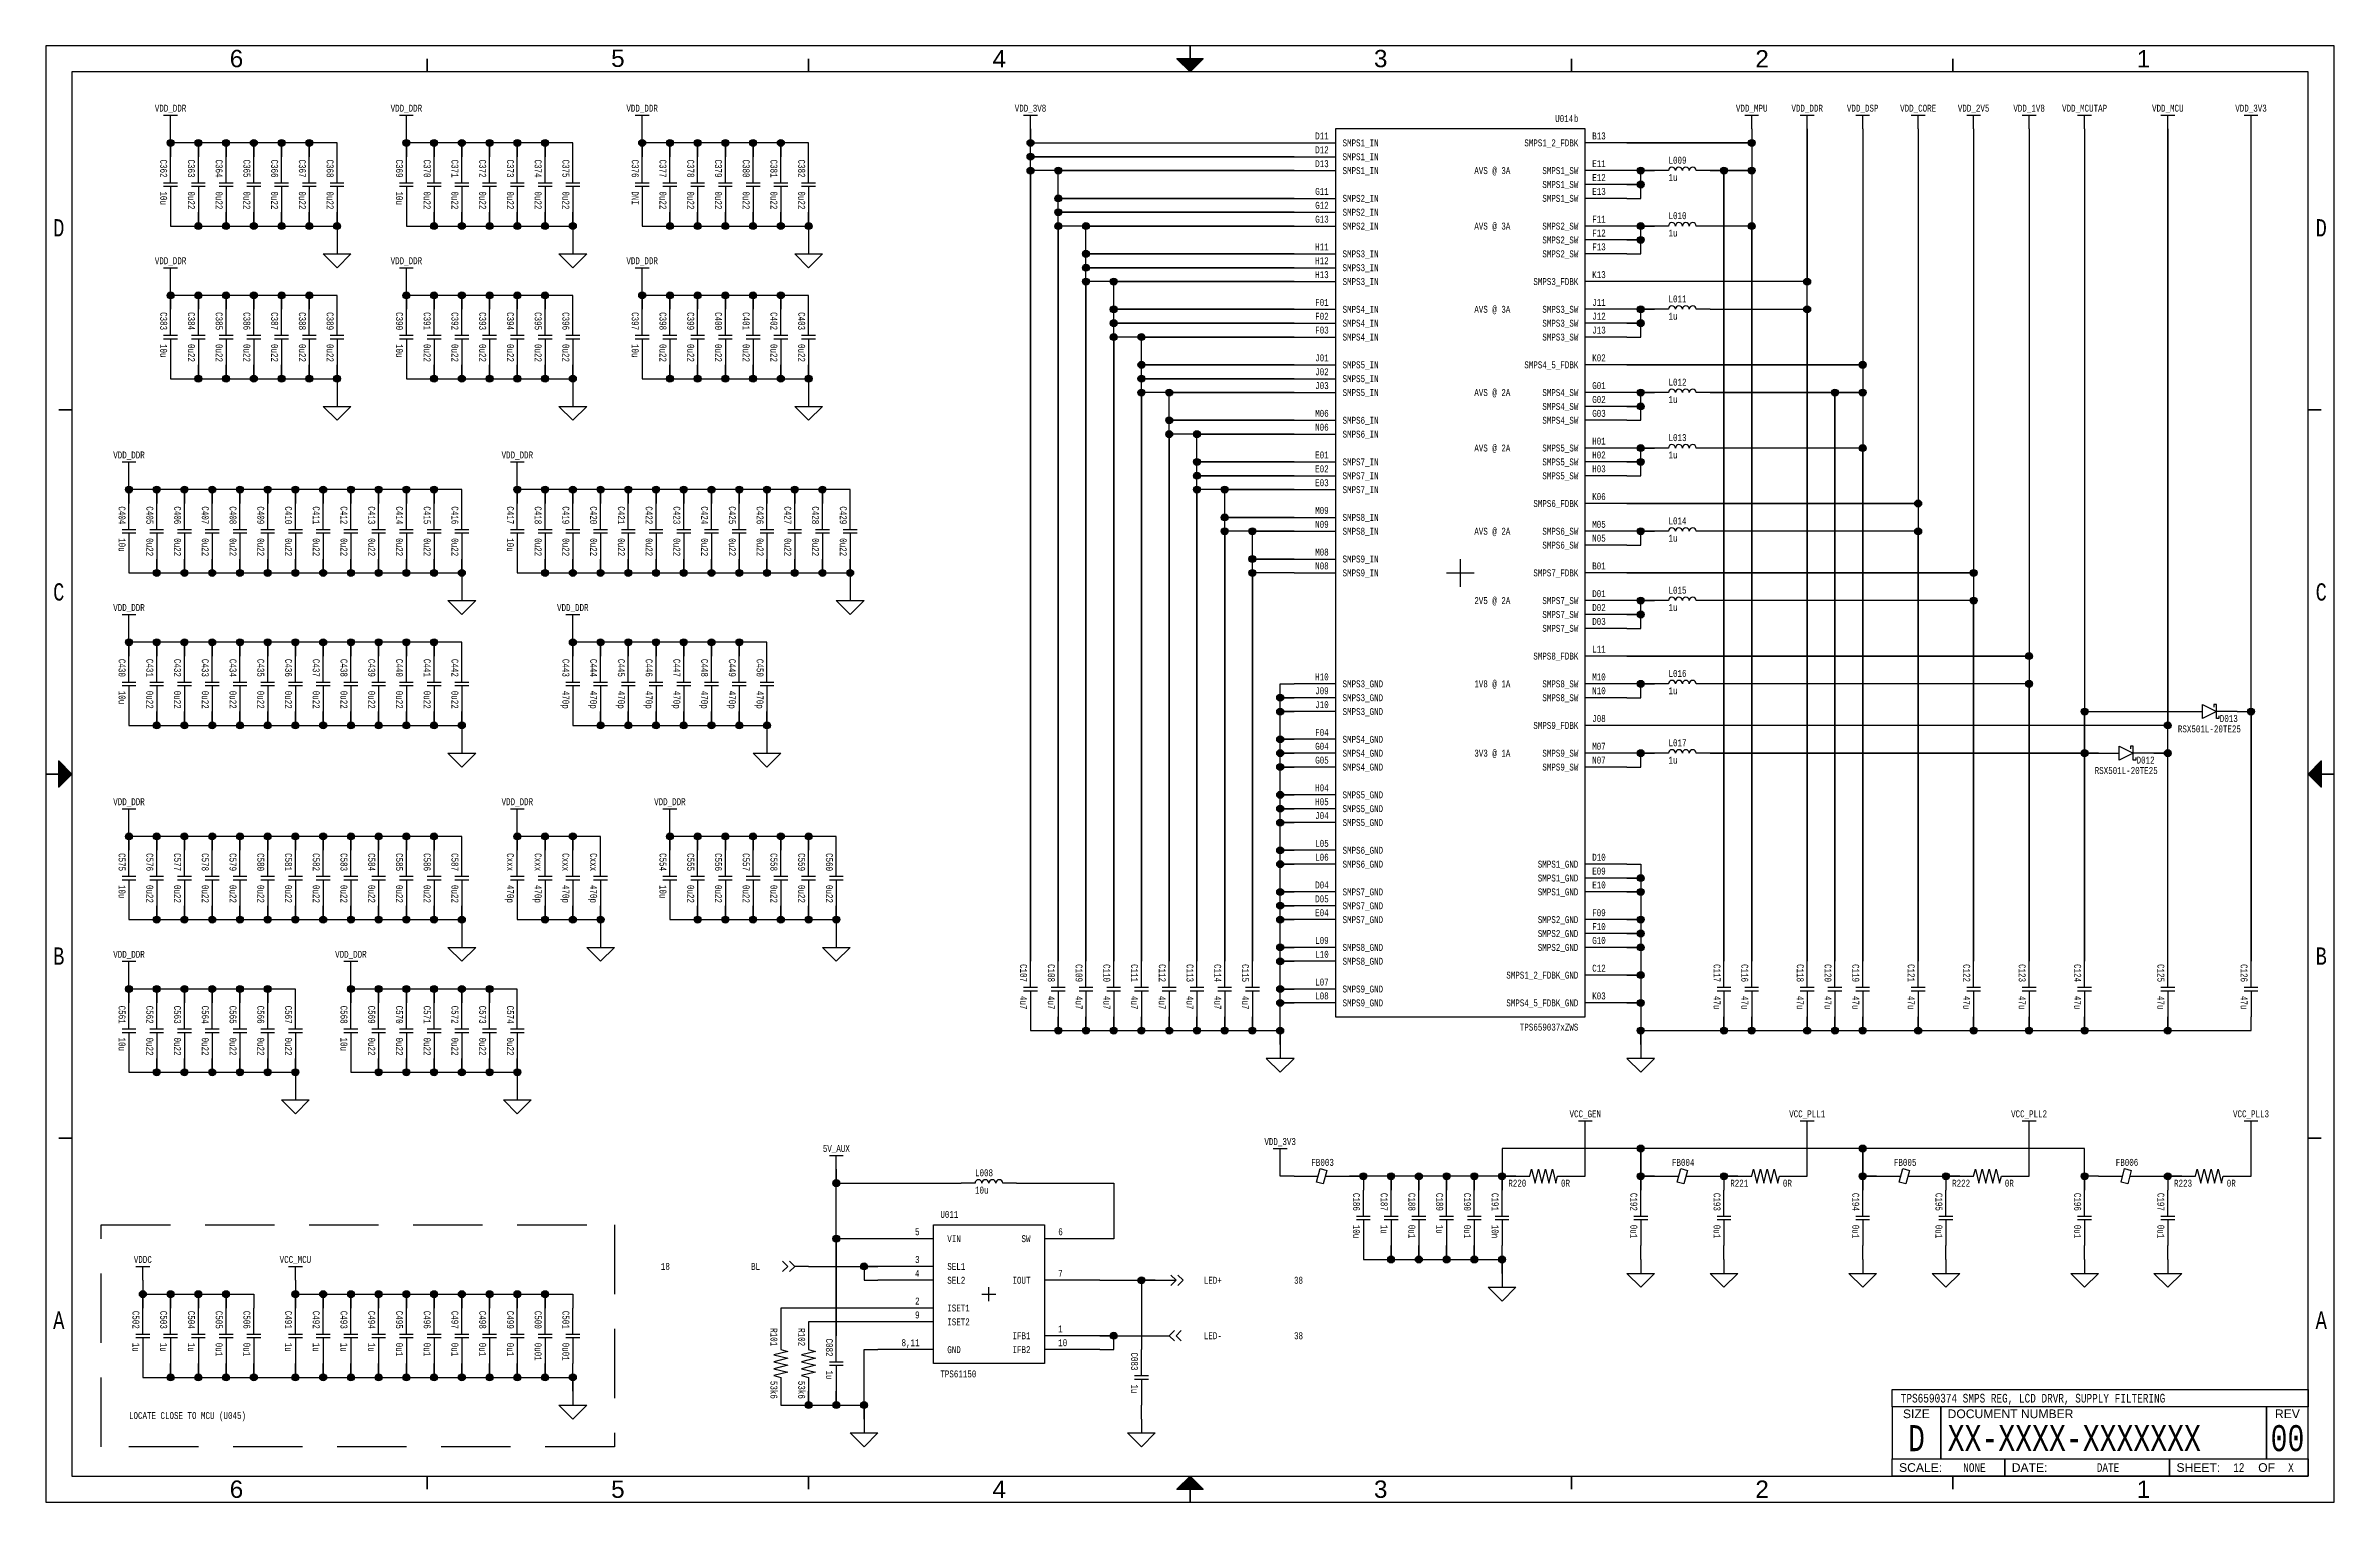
# Paper-space layout '12' of a CAD drawing. Header units: inches. Extents: x 0.2 to 16.8, y 0.2 to 10.8.
import ezdxf
from ezdxf.enums import TextEntityAlignment as Align

# ---------------------------------------------------------------- set-up
doc = ezdxf.new("R2010")
doc.units = ezdxf.units.IN
doc.header["$MEASUREMENT"] = 0
doc.linetypes.add('DASHED', pattern=[0.75, 0.5, -0.25])
for name, color, linetype in [('ANNOTATION', 4, 'Continuous'), ('BORDER', 13, 'Continuous'), ('COMPONENT', 14, 'Continuous'), ('SIGNAL', 84, 'Continuous'), ('TEXT', 252, 'Continuous')]:
    doc.layers.add(name, color=color, linetype=linetype)
doc.styles.add('Monotxt_75', font='monotxt.shx', dxfattribs={"width": 0.75})
doc.styles.get("Standard").update_dxf_attribs({"font": 'arial.ttf'})

psp = doc.layouts.new('12')

# ---------------------------------------------------------------- texts
at = {"layer": 'ANNOTATION', "style": 'Monotxt_75', "width": 0.75}
for s, p in [('AVS @ 3A', (10.55, 9.825)), ('AVS @ 3A', (10.55, 9.425)), ('AVS @ 3A', (10.55, 8.825)), ('AVS @ 2A', (10.55, 8.225)), ('AVS @ 2A', (10.55, 7.825)), ('AVS @ 2A', (10.55, 7.225)), ('2V5 @ 2A', (10.55, 6.725)), ('1V8 @ 1A', (10.55, 6.125)), ('3V3 @ 1A', (10.55, 5.625))]:
    psp.add_text(s, height=0.05, dxfattribs=at).set_placement(p)
at = {"layer": 'TEXT', "style": 'Monotxt_75', "width": 0.75}
for s, p in [('VDD_DDR', (1.15, 10.275)), ('VDD_DDR', (2.85, 10.275)), ('VDD_DDR', (4.55, 10.275)), ('VDD_3V8', (7.35, 10.275)), ('VDD_MPU', (12.55, 10.275)), ('VDD_DDR', (12.95, 10.275)), ('VDD_DSP', (13.35, 10.275)), ('VDD_CORE', (13.75, 10.275)), ('VDD_2V5', (14.15, 10.275)), ('VDD_1V8', (14.55, 10.275)), ('VDD_MCUTAP', (14.95, 10.275)), ('VDD_MCU', (15.55, 10.275)), ('VDD_3V3', (16.15, 10.275)), ('VDD_DDR', (1.15, 9.175)), ('VDD_DDR', (2.85, 9.175)), ('VDD_DDR', (4.55, 9.175)), ('VDD_DDR', (0.85, 7.775)), ('VDD_DDR', (3.65, 7.775)), ('VDD_DDR', (0.85, 6.675)), ('VDD_DDR', (4.05, 6.675)), ('VDD_DDR', (0.85, 5.275)), ('VDD_DDR', (3.65, 5.275)), ('VDD_DDR', (4.75, 5.275)), ('VDD_DDR', (0.85, 4.175)), ('VDD_DDR', (2.45, 4.175)), ('VCC_GEN', (11.35, 3.025)), ('VCC_PLL1', (12.95, 3.025)), ('VCC_PLL2', (14.55, 3.025)), ('VCC_PLL3', (16.15, 3.025)), ('5V_AUX', (5.95, 2.775)), ('VDD_3V3', (9.15, 2.825)), ('VDDC', (0.95, 1.975)), ('VCC_MCU', (2.05, 1.975))]:
    psp.add_text(s, height=0.05, dxfattribs=at).set_placement(p, align=Align.CENTER)
for s, p in [('18', (4.75, 1.95)), ('BL', (5.4, 1.95))]:
    psp.add_text(s, height=0.05, dxfattribs=at).set_placement(p, align=Align.MIDDLE_RIGHT)
for s, p in [('LED+', (8.6, 1.85)), ('38', (9.25, 1.85)), ('LED-', (8.6, 1.45)), ('38', (9.25, 1.45))]:
    psp.add_text(s, height=0.05, dxfattribs=at).set_placement(p, align=Align.MIDDLE_LEFT)
psp.add_text('LOCATE CLOSE TO MCU (U045)', height=0.05, dxfattribs=at).set_placement((0.85, 0.85))

# ---------------------------------------------------------------- blocks, each defined once
blk = doc.blocks.new('ANSI B Frame')
at = {"layer": 'BORDER', "lineweight": 35}
h = blk.add_hatch(color=256, dxfattribs=at)
h.dxf.hatch_style = 1
h.paths.add_polyline_path([(8.59375, 10.65625), (8.5, 10.65625), (8.5, 10.5625)])
h.paths.add_polyline_path([(8.5, 10.5625), (8.5, 10.65625), (8.40625, 10.65625)])
h = blk.add_hatch(color=256, dxfattribs=at)
h.dxf.hatch_style = 1
h.paths.add_polyline_path([(0.34375, 5.59375), (0.34375, 5.5), (0.4375, 5.5)])
h.paths.add_polyline_path([(0.4375, 5.5), (0.34375, 5.5), (0.34375, 5.40625)])
h = blk.add_hatch(color=256, dxfattribs=at)
h.dxf.hatch_style = 1
h.paths.add_polyline_path([(16.65625, 5.59375), (16.65625, 5.5), (16.5625, 5.5)])
h.paths.add_polyline_path([(16.5625, 5.5), (16.65625, 5.5), (16.65625, 5.40625)])
h = blk.add_hatch(color=256, dxfattribs=at)
h.dxf.hatch_style = 1
h.paths.add_polyline_path([(8.59375, 0.34375), (8.5, 0.34375), (8.5, 0.4375)])
h.paths.add_polyline_path([(8.5, 0.4375), (8.5, 0.34375), (8.40625, 0.34375)])
at = {"layer": 'BORDER'}
for points in [[(0.25, 0.25), (16.75, 0.25), (16.75, 10.75), (0.25, 10.75)], [(0.4375, 0.4375), (16.5625, 0.4375), (16.5625, 10.5625), (0.4375, 10.5625)], [(13.5625, 1.0625), (16.5625, 1.0625), (16.5625, 0.9375), (13.5625, 0.9375)], [(13.5625, 0.9375), (13.5625, 0.5625), (13.9125, 0.5625), (13.9125, 0.9375), (13.9125, 0.5625), (16.2625, 0.5625), (16.2625, 0.9375), (16.2625, 0.5625), (16.5625, 0.5625), (16.5625, 0.9375)], [(16.5625, 0.4375), (15.5625, 0.4375), (15.5625, 0.5625), (15.5625, 0.4375), (14.375, 0.4375), (14.375, 0.5625), (14.375, 0.4375), (13.5625, 0.4375), (13.5625, 0.5625), (16.5625, 0.5625)]]:
    blk.add_lwpolyline(points, close=True, dxfattribs=at)
at = {"layer": 'BORDER', "lineweight": 35}
for points in [[(8.5, 10.5625), (8.5, 10.75)], [(3, 10.65625), (3, 10.5625)], [(5.75, 10.65625), (5.75, 10.5625)], [(11.25, 10.65625), (11.25, 10.5625)], [(14, 10.65625), (14, 10.5625)], [(0.34375, 8.125), (0.4375, 8.125)], [(16.65625, 8.125), (16.5625, 8.125)], [(0.4375, 5.5), (0.25, 5.5)], [(16.5625, 5.5), (16.75, 5.5)], [(0.34375, 2.875), (0.4375, 2.875)], [(16.65625, 2.875), (16.5625, 2.875)], [(3, 0.34375), (3, 0.4375)], [(5.75, 0.34375), (5.75, 0.4375)], [(8.5, 0.4375), (8.5, 0.25)], [(11.25, 0.34375), (11.25, 0.4375)], [(14, 0.34375), (14, 0.4375)]]:
    blk.add_lwpolyline(points, dxfattribs=at)
for points in [[(8.5, 10.5625), (8.59375, 10.65625), (8.40625, 10.65625)], [(0.4375, 5.5), (0.34375, 5.59375), (0.34375, 5.40625)], [(16.5625, 5.5), (16.65625, 5.59375), (16.65625, 5.40625)], [(8.5, 0.4375), (8.59375, 0.34375), (8.40625, 0.34375)]]:
    blk.add_lwpolyline(points, close=True, dxfattribs=at)
at = {"layer": 'BORDER', "style": 'Monotxt_75', "width": 0.75}
for s, p in [('D', (0.34375, 9.4375)), ('D', (16.65625, 9.4375)), ('C', (0.34375, 6.8125)), ('C', (16.65625, 6.8125)), ('B', (0.34375, 4.1875)), ('B', (16.65625, 4.1875)), ('A', (0.34375, 1.5625)), ('A', (16.65625, 1.5625))]:
    blk.add_text(s, height=0.125, dxfattribs=at).set_placement(p, align=Align.MIDDLE_CENTER)
at = {"layer": 'BORDER'}
for s, p in [('SIZE', (13.7375, 0.8875)), ('REV', (16.4125, 0.8875)), ('OF', (16.2625, 0.5))]:
    blk.add_text(s, height=0.0625, dxfattribs=at).set_placement(p, align=Align.MIDDLE_CENTER)
for s, p in [('DOCUMENT NUMBER', (13.9625, 0.8875)), ('SCALE:', (13.6125, 0.5)), ('DATE:', (14.425, 0.5)), ('SHEET:', (15.6125, 0.5))]:
    blk.add_text(s, height=0.0625, dxfattribs=at).set_placement(p, align=Align.MIDDLE_LEFT)
at = {"layer": 'BORDER', "flags": 8}
for tag, p in [('ZN6', (1.625, 10.65787)), ('ZN5', (4.375, 10.66009)), ('ZN4', (7.125, 10.65625)), ('ZN3', (9.875, 10.65796)), ('ZN2', (12.625, 10.65574)), ('ZN1', (15.375, 10.65574)), ('ZN6', (1.625, 0.34375)), ('ZN5', (4.375, 0.34375)), ('ZN4', (7.125, 0.34375)), ('ZN3', (9.875, 0.34375)), ('ZN2', (12.625, 0.34375)), ('ZN1', (15.375, 0.34375))]:
    blk.add_attdef(tag, text='', height=0.125, dxfattribs=at).set_placement(p, align=Align.MIDDLE_CENTER)
at = {"layer": 'TEXT', "style": 'Monotxt_75', "width": 0.75, "flags": 8}
for tag, height, p in [('DESRP', 0.0625, (13.625, 1)), ('DWG_NO', 0.1875, (13.9625, 0.7125))]:
    blk.add_attdef(tag, text='', height=height, dxfattribs=at).set_placement(p, align=Align.MIDDLE_LEFT)
for tag, height, p in [('SHTSZ', 0.1875, (13.7375, 0.7125)), ('REV', 0.1875, (16.4125, 0.7125)), ('SCALE', 0.0625, (14.15625, 0.5)), ('REVDATE', 0.0625, (15.11875, 0.5)), ('CURRSHT', 0.0625, (16.0625, 0.5)), ('LASTSHT', 0.0625, (16.4375, 0.5))]:
    blk.add_attdef(tag, text='', height=height, dxfattribs=at).set_placement(p, align=Align.MIDDLE_CENTER)
blk = doc.blocks.new('SUPPLY_BUS')
for points in [[(0, 0), (0.05, 0)], [(0.05, 0.025), (0.05, -0.025)]]:
    blk.add_lwpolyline(points)
blk = doc.blocks.new('FLOAT_GND')
blk.add_lwpolyline([(0, 0), (0, -0.05)])
blk.add_lwpolyline([(-0.05, -0.05), (0.05, -0.05), (0, -0.1)], close=True)
blk = doc.blocks.new('CONNECT')
blk.add_hatch(color=256).paths.add_polyline_path([(0.0125, 0, 1), (-0.0125, 0, 1)])
blk.add_circle((0, 0), 0.0125)
blk = doc.blocks.new('CAP')
for points in [[(0, 0.0125), (0, 0.2)], [(-0.05, 0.0125), (0.05, 0.0125)], [(-0.05, -0.0125), (0.05, -0.0125)], [(0, -0.0125), (0, -0.2)]]:
    blk.add_lwpolyline(points)
at = {"layer": 'TEXT', "style": 'Monotxt_75', "width": 0.75, "flags": 8}
blk.add_attdef('REFID', text='', height=0.05, rotation=270, dxfattribs=at).set_placement((-0.025, 0.05), align=Align.TOP_RIGHT)
blk.add_attdef('VALUE', text='', height=0.05, rotation=270, dxfattribs=at).set_placement((-0.025, -0.05), align=Align.TOP_LEFT)
blk = doc.blocks.new('IND')
blk.add_lwpolyline([(0.2, 0), (0.1, 0, 1), (0.05, 0, 1), (0, 0, 1), (-0.05, 0, 1), (-0.1, 0), (-0.2, 0)], format="xyb")
at = {"layer": 'TEXT', "style": 'Monotxt_75', "width": 0.75, "flags": 8}
blk.add_attdef('REFID', (-0.1, 0.05), '', height=0.05, dxfattribs=at)
blk.add_attdef('VALUE', text='', height=0.05, dxfattribs=at).set_placement((-0.1, -0.025), align=Align.TOP_LEFT)
blk = doc.blocks.new('TPS61150')
blk.add_lwpolyline([(-0.2, 0.25), (0.2, 0.25), (0.2, -0.25), (-0.2, -0.25)], close=True)
for points in [[(-0.2, 0.2), (-0.4, 0.2)], [(0.4, 0.2), (0.2, 0.2)], [(-0.2, 0.1), (-0.4, 0.1)], [(-0.2, 0.05), (-0.4, 0.05)], [(0.4, 0.05), (0.2, 0.05)], [(-0.2, -0.05), (-0.4, -0.05)], [(-0.2, -0.1), (-0.4, -0.1)], [(0.4, -0.15), (0.2, -0.15)], [(-0.2, -0.2), (-0.4, -0.2)], [(0.4, -0.2), (0.2, -0.2)]]:
    blk.add_lwpolyline(points)
at = {"color": 7}
for points in [[(-0.025, 0), (0, 0), (0, 0.025)], [(0, -0.025), (0, 0), (0.025, 0)]]:
    blk.add_lwpolyline(points, dxfattribs=at)
at = {"layer": 'TEXT', "style": 'Monotxt_75', "width": 0.75}
for s, p in [('5', (-0.25, 0.2125)), ('4', (-0.25, 0.0625)), ('3', (-0.25, 0.1125)), ('9', (-0.25, -0.0875)), ('2', (-0.25, -0.0375)), ('8,11', (-0.25, -0.1875))]:
    blk.add_text(s, height=0.025, dxfattribs=at).set_placement(p, align=Align.RIGHT)
for s, p in [('VIN', (-0.15, 0.2)), ('SEL1', (-0.15, 0.1)), ('SEL2', (-0.15, 0.05)), ('ISET1', (-0.15, -0.05)), ('ISET2', (-0.15, -0.1)), ('GND', (-0.15, -0.2))]:
    blk.add_text(s, height=0.025, dxfattribs=at).set_placement(p, align=Align.MIDDLE_LEFT)
for s, p in [('SW', (0.15, 0.2)), ('IOUT', (0.15, 0.05)), ('IFB1', (0.15, -0.15)), ('IFB2', (0.15, -0.2))]:
    blk.add_text(s, height=0.025, dxfattribs=at).set_placement(p, align=Align.MIDDLE_RIGHT)
for s, p in [('6', (0.25, 0.2125)), ('7', (0.25, 0.0625)), ('1', (0.25, -0.1375)), ('10', (0.25, -0.1875))]:
    blk.add_text(s, height=0.025, dxfattribs=at).set_placement(p)
blk.add_text('TPS61150', height=0.025, dxfattribs=at).set_placement((-0.175, -0.275), align=Align.TOP_LEFT)
at = {"layer": 'TEXT', "style": 'Monotxt_75', "width": 0.75, "flags": 8}
blk.add_attdef('REF', (-0.175, 0.275), '', height=0.025, dxfattribs=at)
blk = doc.blocks.new('FROM_CONN')
for points in [[(0, 0), (0.05, 0)], [(0.06875, 0.01875), (0.05, 0), (0.06875, -0.01875)], [(0.09375, 0.01875), (0.075, 0), (0.09375, -0.01875)]]:
    blk.add_lwpolyline(points)
blk = doc.blocks.new('TO_CONN')
for points in [[(0, 0), (0.075, 0)], [(0.05625, 0.01875), (0.075, 0), (0.05625, -0.01875)], [(0.08125, 0.01875), (0.1, 0), (0.08125, -0.01875)]]:
    blk.add_lwpolyline(points)
blk = doc.blocks.new('RES')
blk.add_lwpolyline([(-0.2, 0), (-0.1, 0), (-0.0875, 0.05), (-0.0625, -0.05), (-0.0375, 0.05), (-0.0125, -0.05), (0.0125, 0.05), (0.0375, -0.05), (0.0625, 0.05), (0.0875, -0.05), (0.1, 0), (0.2, 0)])
at = {"layer": 'TEXT', "style": 'Monotxt_75', "width": 0.75, "flags": 8}
blk.add_attdef('REFID', text='', height=0.05, dxfattribs=at).set_placement((-0.125, -0.025), align=Align.TOP_RIGHT)
blk.add_attdef('VALUE', text='', height=0.05, dxfattribs=at).set_placement((0.125, -0.025), align=Align.TOP_LEFT)
blk = doc.blocks.new('TPS659037x_B')
blk.add_lwpolyline([(-0.9, 3.2), (-0.9, -3.2), (0.9, -3.2), (0.9, 3.2)], close=True)
for points in [[(-1.2, 3.1), (-0.9, 3.1)], [(-1.2, 3), (-0.9, 3)], [(1.2, 3.1), (0.9, 3.1)], [(-1.2, 2.9), (-0.9, 2.9)], [(1.2, 2.9), (0.9, 2.9)], [(-1.2, 2.7), (-0.9, 2.7)], [(1.2, 2.8), (0.9, 2.8)], [(1.2, 2.7), (0.9, 2.7)], [(-1.2, 2.6), (-0.9, 2.6)], [(-1.2, 2.5), (-0.9, 2.5)], [(1.2, 2.5), (0.9, 2.5)], [(1.2, 2.4), (0.9, 2.4)], [(-1.2, 2.3), (-0.9, 2.3)], [(-1.2, 2.2), (-0.9, 2.2)], [(1.2, 2.3), (0.9, 2.3)], [(-1.2, 2.1), (-0.9, 2.1)], [(1.2, 2.1), (0.9, 2.1)], [(-1.2, 1.9), (-0.9, 1.9)], [(1.2, 1.9), (0.9, 1.9)], [(-1.2, 1.8), (-0.9, 1.8)], [(-1.2, 1.7), (-0.9, 1.7)], [(1.2, 1.8), (0.9, 1.8)], [(1.2, 1.7), (0.9, 1.7)], [(-1.2, 1.5), (-0.9, 1.5)], [(1.2, 1.5), (0.9, 1.5)], [(-1.2, 1.4), (-0.9, 1.4)], [(-1.2, 1.3), (-0.9, 1.3)], [(1.2, 1.3), (0.9, 1.3)], [(1.2, 1.2), (0.9, 1.2)], [(-1.2, 1.1), (-0.9, 1.1)], [(-1.2, 1), (-0.9, 1)], [(1.2, 1.1), (0.9, 1.1)], [(1.2, 0.9), (0.9, 0.9)], [(-1.2, 0.8), (-0.9, 0.8)], [(-1.2, 0.7), (-0.9, 0.7)], [(1.2, 0.8), (0.9, 0.8)], [(1.2, 0.7), (0.9, 0.7)], [(-1.2, 0.6), (-0.9, 0.6)], [(1.2, 0.5), (0.9, 0.5)], [(-1.2, 0.4), (-0.9, 0.4)], [(-1.2, 0.3), (-0.9, 0.3)], [(1.2, 0.3), (0.9, 0.3)], [(1.2, 0.2), (0.9, 0.2)], [(-1.2, 0.1), (-0.9, 0.1)], [(1.2, 0), (0.9, 0)], [(-1.2, 0), (-0.9, 0)], [(1.2, -0.2), (0.9, -0.2)], [(1.2, -0.3), (0.9, -0.3)], [(1.2, -0.4), (0.9, -0.4)], [(1.2, -0.6), (0.9, -0.6)], [(-0.9, -0.8), (-1.2, -0.8)], [(1.2, -0.8), (0.9, -0.8)], [(-0.9, -0.9), (-1.2, -0.9)], [(1.2, -0.9), (0.9, -0.9)], [(-0.9, -1), (-1.2, -1)], [(1.2, -1.1), (0.9, -1.1)], [(-0.9, -1.2), (-1.2, -1.2)], [(-0.9, -1.3), (-1.2, -1.3)], [(1.2, -1.3), (0.9, -1.3)], [(-0.9, -1.4), (-1.2, -1.4)], [(1.2, -1.4), (0.9, -1.4)], [(-0.9, -1.6), (-1.2, -1.6)], [(-0.9, -1.7), (-1.2, -1.7)], [(-0.9, -1.8), (-1.2, -1.8)], [(-0.9, -2), (-1.2, -2)], [(-0.9, -2.1), (-1.2, -2.1)], [(1.2, -2.1), (0.9, -2.1)], [(-0.9, -2.3), (-1.2, -2.3)], [(1.2, -2.2), (0.9, -2.2)], [(1.2, -2.3), (0.9, -2.3)], [(-0.9, -2.4), (-1.2, -2.4)], [(-0.9, -2.5), (-1.2, -2.5)], [(1.2, -2.5), (0.9, -2.5)], [(1.2, -2.6), (0.9, -2.6)], [(-0.9, -2.7), (-1.2, -2.7)], [(-0.9, -2.8), (-1.2, -2.8)], [(1.2, -2.7), (0.9, -2.7)], [(1.2, -2.9), (0.9, -2.9)], [(-0.9, -3), (-1.2, -3)], [(-0.9, -3.1), (-1.2, -3.1)], [(1.2, -3.1), (0.9, -3.1)]]:
    blk.add_lwpolyline(points)
at = {"color": 7}
for points in [[(-0.1, 0), (0, 0), (0, 0.1)], [(0, -0.1), (0, 0), (0.1, 0)]]:
    blk.add_lwpolyline(points, dxfattribs=at)
at = {"layer": 'TEXT', "style": 'Monotxt_75', "width": 0.75}
for s, p in [('b', (0.85, 3.25)), ('H10', (-0.95, -0.775)), ('J09', (-0.95, -0.875)), ('J10', (-0.95, -0.975)), ('F04', (-0.95, -1.175)), ('G04', (-0.95, -1.275)), ('G05', (-0.95, -1.375)), ('H04', (-0.95, -1.575)), ('H05', (-0.95, -1.675)), ('J04', (-0.95, -1.775)), ('L05', (-0.95, -1.975)), ('L06', (-0.95, -2.075)), ('D04', (-0.95, -2.275)), ('D05', (-0.95, -2.375)), ('E04', (-0.95, -2.475)), ('L09', (-0.95, -2.675)), ('L10', (-0.95, -2.775)), ('L07', (-0.95, -2.975)), ('L08', (-0.95, -3.075))]:
    blk.add_text(s, height=0.05, dxfattribs=at).set_placement(p, align=Align.RIGHT)
for s, p in [('B13', (0.95, 3.125)), ('K13', (0.95, 2.125)), ('K02', (0.95, 1.525)), ('K06', (0.95, 0.525)), ('B01', (0.95, 0.025)), ('L11', (0.95, -0.575)), ('J08', (0.95, -1.075)), ('C12', (0.95, -2.875)), ('K03', (0.95, -3.075))]:
    blk.add_text(s, height=0.05, dxfattribs=at).set_placement(p)
for s, p in [('SMPS1_IN', (-0.85, 3.1)), ('SMPS1_IN', (-0.85, 3)), ('SMPS1_IN', (-0.85, 2.9)), ('SMPS2_IN', (-0.85, 2.7)), ('SMPS2_IN', (-0.85, 2.6)), ('SMPS2_IN', (-0.85, 2.5)), ('SMPS3_IN', (-0.85, 2.3)), ('SMPS3_IN', (-0.85, 2.2)), ('SMPS3_IN', (-0.85, 2.1)), ('SMPS4_IN', (-0.85, 1.9)), ('SMPS4_IN', (-0.85, 1.8)), ('SMPS4_IN', (-0.85, 1.7)), ('SMPS5_IN', (-0.85, 1.5)), ('SMPS5_IN', (-0.85, 1.4)), ('SMPS5_IN', (-0.85, 1.3)), ('SMPS6_IN', (-0.85, 1.1)), ('SMPS6_IN', (-0.85, 1)), ('SMPS7_IN', (-0.85, 0.8)), ('SMPS7_IN', (-0.85, 0.7)), ('SMPS7_IN', (-0.85, 0.6)), ('SMPS8_IN', (-0.85, 0.4)), ('SMPS8_IN', (-0.85, 0.3)), ('SMPS9_IN', (-0.85, 0.1)), ('SMPS9_IN', (-0.85, 0)), ('SMPS3_GND', (-0.85, -0.8)), ('SMPS3_GND', (-0.85, -0.9)), ('SMPS3_GND', (-0.85, -1)), ('SMPS4_GND', (-0.85, -1.2)), ('SMPS4_GND', (-0.85, -1.3)), ('SMPS4_GND', (-0.85, -1.4)), ('SMPS5_GND', (-0.85, -1.6)), ('SMPS5_GND', (-0.85, -1.7)), ('SMPS5_GND', (-0.85, -1.8)), ('SMPS6_GND', (-0.85, -2)), ('SMPS6_GND', (-0.85, -2.1)), ('SMPS7_GND', (-0.85, -2.3)), ('SMPS7_GND', (-0.85, -2.4)), ('SMPS7_GND', (-0.85, -2.5)), ('SMPS8_GND', (-0.85, -2.7)), ('SMPS8_GND', (-0.85, -2.8)), ('SMPS9_GND', (-0.85, -3)), ('SMPS9_GND', (-0.85, -3.1))]:
    blk.add_text(s, height=0.05, dxfattribs=at).set_placement(p, align=Align.MIDDLE_LEFT)
for s, p in [('SMPS1_2_FDBK', (0.85, 3.1)), ('SMPS1_SW', (0.85, 2.9)), ('SMPS1_SW', (0.85, 2.8)), ('SMPS1_SW', (0.85, 2.7)), ('SMPS2_SW', (0.85, 2.5)), ('SMPS2_SW', (0.85, 2.4)), ('SMPS2_SW', (0.85, 2.3)), ('SMPS3_FDBK', (0.85, 2.1)), ('SMPS3_SW', (0.85, 1.9)), ('SMPS3_SW', (0.85, 1.8)), ('SMPS3_SW', (0.85, 1.7)), ('SMPS4_5_FDBK', (0.85, 1.5)), ('SMPS4_SW', (0.85, 1.3)), ('SMPS4_SW', (0.85, 1.2)), ('SMPS4_SW', (0.85, 1.1)), ('SMPS5_SW', (0.85, 0.9)), ('SMPS5_SW', (0.85, 0.8)), ('SMPS5_SW', (0.85, 0.7)), ('SMPS6_FDBK', (0.85, 0.5)), ('SMPS6_SW', (0.85, 0.3)), ('SMPS6_SW', (0.85, 0.2)), ('SMPS7_FDBK', (0.85, 0)), ('SMPS7_SW', (0.85, -0.2)), ('SMPS7_SW', (0.85, -0.3)), ('SMPS7_SW', (0.85, -0.4)), ('SMPS8_FDBK', (0.85, -0.6)), ('SMPS8_SW', (0.85, -0.8)), ('SMPS8_SW', (0.85, -0.9)), ('SMPS9_FDBK', (0.85, -1.1)), ('SMPS9_SW', (0.85, -1.3)), ('SMPS9_SW', (0.85, -1.4)), ('SMPS1_GND', (0.85, -2.1)), ('SMPS1_GND', (0.85, -2.2)), ('SMPS1_GND', (0.85, -2.3)), ('SMPS2_GND', (0.85, -2.5)), ('SMPS2_GND', (0.85, -2.6)), ('SMPS2_GND', (0.85, -2.7)), ('SMPS1_2_FDBK_GND', (0.85, -2.9)), ('SMPS4_5_FDBK_GND', (0.85, -3.1))]:
    blk.add_text(s, height=0.05, dxfattribs=at).set_placement(p, align=Align.MIDDLE_RIGHT)
blk.add_text('TPS659037xZWS', height=0.05, dxfattribs=at).set_placement((0.85, -3.25), align=Align.TOP_RIGHT)
at = {"layer": 'TEXT', "char_height": 0.05, "line_spacing_factor": 1.2, "style": 'Monotxt_75'}
for s, insert, width, attachment_point in [('D11\\PD12\\PD13', (-0.95, 3.175), 0.4, 3), ('E11\\PE12\\PE13', (0.95, 2.975), 0.4, 1), ('G11\\PG12\\PG13', (-0.95, 2.775), 0.4, 3), ('F11\\PF12\\PF13', (0.95, 2.575), 0.4, 1), ('H11\\PH12\\PH13', (-0.95, 2.375), 0.4, 3), ('F01\\PF02\\PF03', (-0.95, 1.975), 0.4, 3), ('J11\\PJ12\\PJ13', (0.95, 1.975), 0.4, 1), ('J01\\PJ02\\PJ03', (-0.95, 1.575), 0.4, 3), ('G01\\PG02\\PG03', (0.95, 1.375), 0.4, 1), ('M06\\PN06', (-0.95, 1.175), 0.25, 3), ('E01\\PE02\\PE03', (-0.95, 0.875), 0.4, 3), ('H01\\PH02\\PH03', (0.95, 0.975), 0.4, 1), ('M09\\PN09', (-0.95, 0.475), 0.25, 3), ('M05\\PN05', (0.95, 0.375), 0.25, 1), ('M08\\PN08', (-0.95, 0.175), 0.25, 3), ('D01\\PD02\\PD03', (0.95, -0.125), 0.4, 1), ('M10\\PN10', (0.95, -0.725), 0.25, 1), ('M07\\PN07', (0.95, -1.225), 0.25, 1), ('D10\\PE09\\PE10', (0.95, -2.025), 0.4, 1), ('F09\\PF10\\PG10', (0.95, -2.425), 0.4, 1)]:
    blk.add_mtext(s, dxfattribs=dict(at, insert=insert, width=width, attachment_point=attachment_point))
at = {"layer": 'TEXT', "style": 'Monotxt_75', "width": 0.75, "flags": 8}
blk.add_attdef('REFNO', text='', height=0.05, dxfattribs=at).set_placement((0.813, 3.25), align=Align.RIGHT)
blk = doc.blocks.new('D_SCHOTTKY')
for points in [[(-0.2, 0), (-0.05, 0)], [(0.06875, -0.03125), (0.06875, -0.05), (0.05, -0.05), (0.05, 0.05), (0.03125, 0.05), (0.03125, 0.03125)], [(0.2, 0), (0.05, 0)]]:
    blk.add_lwpolyline(points)
blk.add_lwpolyline([(0.05, 0), (-0.05, -0.05), (-0.05, 0.05)], close=True)
at = {"layer": 'TEXT', "style": 'Monotxt_75', "width": 0.75, "flags": 8}
blk.add_attdef('MFGPN', text='', height=0.05, dxfattribs=at).set_placement((0, -0.1), align=Align.TOP_CENTER)
blk.add_attdef('REFNO', text='', height=0.05, dxfattribs=at).set_placement((0.075, -0.025), align=Align.TOP_LEFT)
blk = doc.blocks.new('FeBead')
for points in [[(-0.2, 0), (-0.026, 0)], [(0.026, 0), (0.2, 0)]]:
    blk.add_lwpolyline(points)
blk.add_lwpolyline([(-0.037, -0.042), (-0.011, 0.055), (0.037, 0.042), (0.011, -0.055)], close=True)
at = {"layer": 'TEXT', "style": 'Monotxt_75', "width": 0.75, "flags": 8}
blk.add_attdef('REFID', (-0.075, 0.075), '', height=0.05, dxfattribs=at)

# ---------------------------------------------------------------- linework, layer by layer
at = {"layer": 'BORDER', "linetype": 'DASHED'}
psp.add_lwpolyline([(0.65, 2.25), (4.35, 2.25), (4.35, 0.65), (0.65, 0.65)], close=True, dxfattribs=at)
at = {"layer": 'SIGNAL'}
for points in [[(2.35, 9.95), (2.35, 10.05), (2.15, 10.05), (2.15, 9.95), (2.15, 10.025), (2.125, 10.05), (1.95, 10.05), (1.95, 9.95), (1.95, 10.025), (1.925, 10.05), (1.75, 10.05), (1.75, 9.95), (1.75, 10.025), (1.725, 10.05), (1.55, 10.05), (1.55, 9.95), (1.55, 10.025), (1.525, 10.05), (1.35, 10.05), (1.35, 9.95), (1.35, 10.025), (1.325, 10.05), (1.15, 10.05), (1.15, 9.95), (1.15, 10.15)], [(4.05, 9.95), (4.05, 10.05), (3.85, 10.05), (3.85, 9.95), (3.85, 10.025), (3.825, 10.05), (3.65, 10.05), (3.65, 9.95), (3.65, 10.025), (3.625, 10.05), (3.45, 10.05), (3.45, 9.95), (3.45, 10.025), (3.425, 10.05), (3.25, 10.05), (3.25, 9.95), (3.25, 10.025), (3.225, 10.05), (3.05, 10.05), (3.05, 9.95), (3.05, 10.025), (3.025, 10.05), (2.85, 10.05), (2.85, 9.95), (2.85, 10.15)], [(5.75, 9.95), (5.75, 10.05), (5.55, 10.05), (5.55, 9.95), (5.55, 10.025), (5.525, 10.05), (5.35, 10.05), (5.35, 9.95), (5.35, 10.025), (5.325, 10.05), (5.15, 10.05), (5.15, 9.95), (5.15, 10.025), (5.125, 10.05), (4.95, 10.05), (4.95, 9.95), (4.95, 10.025), (4.925, 10.05), (4.75, 10.05), (4.75, 9.95), (4.75, 10.025), (4.725, 10.05), (4.55, 10.05), (4.55, 9.95), (4.55, 10.15)], [(9.25, 6.95), (8.95, 6.95), (8.95, 4.15), (8.95, 7.05), (9.25, 7.05), (8.975, 7.05), (8.95, 7.075), (8.95, 7.25), (9.25, 7.25), (8.75, 7.25), (8.75, 4.15), (8.75, 7.35), (9.25, 7.35), (8.775, 7.35), (8.75, 7.375), (8.75, 7.55), (9.25, 7.55), (8.55, 7.55), (8.55, 4.15), (8.55, 7.65), (9.25, 7.65), (8.575, 7.65), (8.55, 7.675), (8.55, 7.75), (9.25, 7.75), (8.575, 7.75), (8.55, 7.775), (8.55, 7.95), (9.25, 7.95), (8.35, 7.95), (8.35, 4.15), (8.35, 8.05), (9.25, 8.05), (8.375, 8.05), (8.35, 8.075), (8.35, 8.25), (9.25, 8.25), (8.15, 8.25), (8.15, 4.15), (8.15, 8.35), (9.25, 8.35), (8.175, 8.35), (8.15, 8.375), (8.15, 8.45), (9.25, 8.45), (8.175, 8.45), (8.15, 8.475), (8.15, 8.65), (9.25, 8.65), (7.95, 8.65), (7.95, 4.15), (7.95, 8.75), (9.25, 8.75), (7.975, 8.75), (7.95, 8.775), (7.95, 8.85), (9.25, 8.85), (7.975, 8.85), (7.95, 8.875), (7.95, 9.05), (9.25, 9.05), (7.75, 9.05), (7.75, 4.15), (7.75, 9.15), (9.25, 9.15), (7.775, 9.15), (7.75, 9.175), (7.75, 9.25), (9.25, 9.25), (7.775, 9.25), (7.75, 9.275), (7.75, 9.45), (9.25, 9.45), (7.55, 9.45), (7.55, 4.15), (7.55, 9.55), (9.25, 9.55), (7.575, 9.55), (7.55, 9.575), (7.55, 9.65), (9.25, 9.65), (7.575, 9.65), (7.55, 9.675), (7.55, 9.85), (9.25, 9.85), (7.35, 9.85), (7.35, 4.15), (7.35, 9.95), (9.25, 9.95), (7.375, 9.95), (7.35, 9.975), (7.35, 10.15), (7.35, 10.05), (9.25, 10.05)], [(12.55, 10.15), (12.55, 10.05), (11.65, 10.05), (12.525, 10.05), (12.55, 10.025), (12.55, 9.85), (12.25, 9.85), (12.35, 9.85), (12.35, 4.15), (12.35, 9.825), (12.375, 9.85), (12.525, 9.85), (12.55, 9.825), (12.55, 4.15), (12.55, 9.45), (12.25, 9.45)], [(12.25, 8.85), (12.95, 8.85), (12.95, 4.15), (12.95, 10.15), (12.95, 9.05), (11.65, 9.05)], [(13.35, 10.15), (13.35, 8.45), (11.65, 8.45), (13.325, 8.45), (13.35, 8.425), (13.35, 8.25), (12.25, 8.25), (13.15, 8.25), (13.15, 4.15), (13.15, 8.225), (13.175, 8.25), (13.325, 8.25), (13.35, 8.225), (13.35, 4.15), (13.35, 7.85), (12.25, 7.85)], [(13.75, 10.15), (13.75, 7.45), (11.65, 7.45), (13.725, 7.45), (13.75, 7.425), (13.75, 4.15), (13.75, 7.25), (12.25, 7.25)], [(14.15, 10.15), (14.15, 6.95), (11.65, 6.95), (14.125, 6.95), (14.15, 6.925), (14.15, 4.15), (14.15, 6.75), (12.25, 6.75)], [(14.55, 10.15), (14.55, 6.35), (11.65, 6.35), (14.525, 6.35), (14.55, 6.325), (14.55, 4.15), (14.55, 6.15), (12.25, 6.15)], [(15.55, 4.15), (15.55, 5.65), (15.45, 5.65), (15.525, 5.65), (15.55, 5.675), (15.55, 10.15), (15.55, 5.85), (11.65, 5.85)], [(14.95, 10.15), (14.95, 4.15), (14.95, 5.65), (12.25, 5.65), (15.05, 5.65), (14.975, 5.65), (14.95, 5.675), (14.95, 5.95), (15.65, 5.95)], [(16.05, 5.95), (16.15, 5.95), (16.15, 4.15), (16.15, 10.15)], [(11.65, 9.65), (11.75, 9.65), (11.75, 9.75), (11.65, 9.75), (11.725, 9.75), (11.75, 9.775), (11.75, 9.85), (11.85, 9.85), (11.65, 9.85)], [(1.15, 9.55), (1.15, 9.45), (1.35, 9.45), (1.35, 9.55), (1.35, 9.475), (1.375, 9.45), (1.55, 9.45), (1.55, 9.55), (1.55, 9.475), (1.575, 9.45), (1.75, 9.45), (1.75, 9.55), (1.75, 9.475), (1.775, 9.45), (1.95, 9.45), (1.95, 9.55), (1.95, 9.475), (1.975, 9.45), (2.15, 9.45), (2.15, 9.55), (2.15, 9.475), (2.175, 9.45), (2.35, 9.45), (2.35, 9.55), (2.35, 9.35)], [(2.85, 9.55), (2.85, 9.45), (3.05, 9.45), (3.05, 9.55), (3.05, 9.475), (3.075, 9.45), (3.25, 9.45), (3.25, 9.55), (3.25, 9.475), (3.275, 9.45), (3.45, 9.45), (3.45, 9.55), (3.45, 9.475), (3.475, 9.45), (3.65, 9.45), (3.65, 9.55), (3.65, 9.475), (3.675, 9.45), (3.85, 9.45), (3.85, 9.55), (3.85, 9.475), (3.875, 9.45), (4.05, 9.45), (4.05, 9.55), (4.05, 9.35)], [(4.55, 9.55), (4.55, 9.45), (4.75, 9.45), (4.75, 9.55), (4.75, 9.475), (4.775, 9.45), (4.95, 9.45), (4.95, 9.55), (4.95, 9.475), (4.975, 9.45), (5.15, 9.45), (5.15, 9.55), (5.15, 9.475), (5.175, 9.45), (5.35, 9.45), (5.35, 9.55), (5.35, 9.475), (5.375, 9.45), (5.55, 9.45), (5.55, 9.55), (5.55, 9.475), (5.575, 9.45), (5.75, 9.45), (5.75, 9.55), (5.75, 9.35)], [(11.65, 9.25), (11.75, 9.25), (11.75, 9.35), (11.65, 9.35), (11.725, 9.35), (11.75, 9.375), (11.75, 9.45), (11.85, 9.45), (11.65, 9.45)], [(2.35, 8.85), (2.35, 8.95), (2.15, 8.95), (2.15, 8.85), (2.15, 8.925), (2.125, 8.95), (1.95, 8.95), (1.95, 8.85), (1.95, 8.925), (1.925, 8.95), (1.75, 8.95), (1.75, 8.85), (1.75, 8.925), (1.725, 8.95), (1.55, 8.95), (1.55, 8.85), (1.55, 8.925), (1.525, 8.95), (1.35, 8.95), (1.35, 8.85), (1.35, 8.925), (1.325, 8.95), (1.15, 8.95), (1.15, 8.85), (1.15, 9.05)], [(4.05, 8.85), (4.05, 8.95), (3.85, 8.95), (3.85, 8.85), (3.85, 8.925), (3.825, 8.95), (3.65, 8.95), (3.65, 8.85), (3.65, 8.925), (3.625, 8.95), (3.45, 8.95), (3.45, 8.85), (3.45, 8.925), (3.425, 8.95), (3.25, 8.95), (3.25, 8.85), (3.25, 8.925), (3.225, 8.95), (3.05, 8.95), (3.05, 8.85), (3.05, 8.925), (3.025, 8.95), (2.85, 8.95), (2.85, 8.85), (2.85, 9.05)], [(5.75, 8.85), (5.75, 8.95), (5.55, 8.95), (5.55, 8.85), (5.55, 8.925), (5.525, 8.95), (5.35, 8.95), (5.35, 8.85), (5.35, 8.925), (5.325, 8.95), (5.15, 8.95), (5.15, 8.85), (5.15, 8.925), (5.125, 8.95), (4.95, 8.95), (4.95, 8.85), (4.95, 8.925), (4.925, 8.95), (4.75, 8.95), (4.75, 8.85), (4.75, 8.925), (4.725, 8.95), (4.55, 8.95), (4.55, 8.85), (4.55, 9.05)], [(11.65, 8.65), (11.75, 8.65), (11.75, 8.75), (11.65, 8.75), (11.725, 8.75), (11.75, 8.775), (11.75, 8.85), (11.85, 8.85), (11.65, 8.85)], [(1.15, 8.45), (1.15, 8.35), (1.35, 8.35), (1.35, 8.45), (1.35, 8.375), (1.375, 8.35), (1.55, 8.35), (1.55, 8.45), (1.55, 8.375), (1.575, 8.35), (1.75, 8.35), (1.75, 8.45), (1.75, 8.375), (1.775, 8.35), (1.95, 8.35), (1.95, 8.45), (1.95, 8.375), (1.975, 8.35), (2.15, 8.35), (2.15, 8.45), (2.15, 8.375), (2.175, 8.35), (2.35, 8.35), (2.35, 8.45), (2.35, 8.25)], [(2.85, 8.45), (2.85, 8.35), (3.05, 8.35), (3.05, 8.45), (3.05, 8.375), (3.075, 8.35), (3.25, 8.35), (3.25, 8.45), (3.25, 8.375), (3.275, 8.35), (3.45, 8.35), (3.45, 8.45), (3.45, 8.375), (3.475, 8.35), (3.65, 8.35), (3.65, 8.45), (3.65, 8.375), (3.675, 8.35), (3.85, 8.35), (3.85, 8.45), (3.85, 8.375), (3.875, 8.35), (4.05, 8.35), (4.05, 8.45), (4.05, 8.25)], [(4.55, 8.45), (4.55, 8.35), (4.75, 8.35), (4.75, 8.45), (4.75, 8.375), (4.775, 8.35), (4.95, 8.35), (4.95, 8.45), (4.95, 8.375), (4.975, 8.35), (5.15, 8.35), (5.15, 8.45), (5.15, 8.375), (5.175, 8.35), (5.35, 8.35), (5.35, 8.45), (5.35, 8.375), (5.375, 8.35), (5.55, 8.35), (5.55, 8.45), (5.55, 8.375), (5.575, 8.35), (5.75, 8.35), (5.75, 8.45), (5.75, 8.25)], [(11.65, 8.05), (11.75, 8.05), (11.75, 8.15), (11.65, 8.15), (11.725, 8.15), (11.75, 8.175), (11.75, 8.25), (11.85, 8.25), (11.65, 8.25)], [(11.65, 7.65), (11.75, 7.65), (11.75, 7.75), (11.65, 7.75), (11.725, 7.75), (11.75, 7.775), (11.75, 7.85), (11.85, 7.85), (11.65, 7.85)], [(3.25, 7.45), (3.25, 7.55), (3.05, 7.55), (3.05, 7.45), (3.05, 7.525), (3.025, 7.55), (2.85, 7.55), (2.85, 7.45), (2.85, 7.525), (2.825, 7.55), (2.65, 7.55), (2.65, 7.45), (2.65, 7.525), (2.625, 7.55), (2.45, 7.55), (2.45, 7.45), (2.45, 7.525), (2.425, 7.55), (2.25, 7.55), (2.25, 7.45), (2.25, 7.525), (2.225, 7.55), (2.05, 7.55), (2.05, 7.45), (2.05, 7.525), (2.025, 7.55), (1.85, 7.55), (1.85, 7.45), (1.85, 7.525), (1.825, 7.55), (1.65, 7.55), (1.65, 7.45), (1.65, 7.525), (1.625, 7.55), (1.45, 7.55), (1.45, 7.45), (1.45, 7.525), (1.425, 7.55), (1.25, 7.55), (1.25, 7.45), (1.25, 7.525), (1.225, 7.55), (1.05, 7.55), (1.05, 7.45), (1.05, 7.525), (1.025, 7.55), (0.85, 7.55), (0.85, 7.45), (0.85, 7.65)], [(6.05, 7.45), (6.05, 7.55), (5.85, 7.55), (5.85, 7.45), (5.85, 7.525), (5.825, 7.55), (5.65, 7.55), (5.65, 7.45), (5.65, 7.525), (5.625, 7.55), (5.45, 7.55), (5.45, 7.45), (5.45, 7.525), (5.425, 7.55), (5.25, 7.55), (5.25, 7.45), (5.25, 7.525), (5.225, 7.55), (5.05, 7.55), (5.05, 7.45), (5.05, 7.525), (5.025, 7.55), (4.85, 7.55), (4.85, 7.45), (4.85, 7.525), (4.825, 7.55), (4.65, 7.55), (4.65, 7.45), (4.65, 7.525), (4.625, 7.55), (4.45, 7.55), (4.45, 7.45), (4.45, 7.525), (4.425, 7.55), (4.25, 7.55), (4.25, 7.45), (4.25, 7.525), (4.225, 7.55), (4.05, 7.55), (4.05, 7.45), (4.05, 7.525), (4.025, 7.55), (3.85, 7.55), (3.85, 7.45), (3.85, 7.525), (3.825, 7.55), (3.65, 7.55), (3.65, 7.45), (3.65, 7.65)], [(11.65, 7.15), (11.75, 7.15), (11.75, 7.25), (11.85, 7.25), (11.65, 7.25)], [(0.85, 7.05), (0.85, 6.95), (1.05, 6.95), (1.05, 7.05), (1.05, 6.975), (1.075, 6.95), (1.25, 6.95), (1.25, 7.05), (1.25, 6.975), (1.275, 6.95), (1.45, 6.95), (1.45, 7.05), (1.45, 6.975), (1.475, 6.95), (1.65, 6.95), (1.65, 7.05), (1.65, 6.975), (1.675, 6.95), (1.85, 6.95), (1.85, 7.05), (1.85, 6.975), (1.875, 6.95), (2.05, 6.95), (2.05, 7.05), (2.05, 6.975), (2.075, 6.95), (2.25, 6.95), (2.25, 7.05), (2.25, 6.975), (2.275, 6.95), (2.45, 6.95), (2.45, 7.05), (2.45, 6.975), (2.475, 6.95), (2.65, 6.95), (2.65, 7.05), (2.65, 6.975), (2.675, 6.95), (2.85, 6.95), (2.85, 7.05), (2.85, 6.975), (2.875, 6.95), (3.05, 6.95), (3.05, 7.05), (3.05, 6.975), (3.075, 6.95), (3.25, 6.95), (3.25, 7.05), (3.25, 6.85)], [(3.65, 7.05), (3.65, 6.95), (3.85, 6.95), (3.85, 7.05), (3.85, 6.975), (3.875, 6.95), (4.05, 6.95), (4.05, 7.05), (4.05, 6.975), (4.075, 6.95), (4.25, 6.95), (4.25, 7.05), (4.25, 6.975), (4.275, 6.95), (4.45, 6.95), (4.45, 7.05), (4.45, 6.975), (4.475, 6.95), (4.65, 6.95), (4.65, 7.05), (4.65, 6.975), (4.675, 6.95), (4.85, 6.95), (4.85, 7.05), (4.85, 6.975), (4.875, 6.95), (5.05, 6.95), (5.05, 7.05), (5.05, 6.975), (5.075, 6.95), (5.25, 6.95), (5.25, 7.05), (5.25, 6.975), (5.275, 6.95), (5.45, 6.95), (5.45, 7.05), (5.45, 6.975), (5.475, 6.95), (5.65, 6.95), (5.65, 7.05), (5.65, 6.975), (5.675, 6.95), (5.85, 6.95), (5.85, 7.05), (5.85, 6.975), (5.875, 6.95), (6.05, 6.95), (6.05, 7.05), (6.05, 6.85)], [(11.65, 6.55), (11.75, 6.55), (11.75, 6.65), (11.65, 6.65), (11.725, 6.65), (11.75, 6.675), (11.75, 6.75), (11.85, 6.75), (11.65, 6.75)], [(3.25, 6.35), (3.25, 6.45), (3.05, 6.45), (3.05, 6.35), (3.05, 6.425), (3.025, 6.45), (2.85, 6.45), (2.85, 6.35), (2.85, 6.425), (2.825, 6.45), (2.65, 6.45), (2.65, 6.35), (2.65, 6.425), (2.625, 6.45), (2.45, 6.45), (2.45, 6.35), (2.45, 6.425), (2.425, 6.45), (2.25, 6.45), (2.25, 6.35), (2.25, 6.425), (2.225, 6.45), (2.05, 6.45), (2.05, 6.35), (2.05, 6.425), (2.025, 6.45), (1.85, 6.45), (1.85, 6.35), (1.85, 6.425), (1.825, 6.45), (1.65, 6.45), (1.65, 6.35), (1.65, 6.425), (1.625, 6.45), (1.45, 6.45), (1.45, 6.35), (1.45, 6.425), (1.425, 6.45), (1.25, 6.45), (1.25, 6.35), (1.25, 6.425), (1.225, 6.45), (1.05, 6.45), (1.05, 6.35), (1.05, 6.425), (1.025, 6.45), (0.85, 6.45), (0.85, 6.35), (0.85, 6.55)], [(5.45, 6.35), (5.45, 6.45), (5.25, 6.45), (5.25, 6.35), (5.25, 6.425), (5.225, 6.45), (5.05, 6.45), (5.05, 6.35), (5.05, 6.425), (5.025, 6.45), (4.85, 6.45), (4.85, 6.35), (4.85, 6.425), (4.825, 6.45), (4.65, 6.45), (4.65, 6.35), (4.65, 6.425), (4.625, 6.45), (4.45, 6.45), (4.45, 6.35), (4.45, 6.425), (4.425, 6.45), (4.25, 6.45), (4.25, 6.35), (4.25, 6.425), (4.225, 6.45), (4.05, 6.45), (4.05, 6.35), (4.05, 6.55)], [(7.35, 3.75), (7.35, 3.65), (7.55, 3.65), (7.55, 3.75), (7.55, 3.675), (7.575, 3.65), (7.75, 3.65), (7.75, 3.75), (7.75, 3.675), (7.775, 3.65), (7.95, 3.65), (7.95, 3.75), (7.95, 3.675), (7.975, 3.65), (8.15, 3.65), (8.15, 3.75), (8.15, 3.675), (8.175, 3.65), (8.35, 3.65), (8.35, 3.75), (8.35, 3.675), (8.375, 3.65), (8.55, 3.65), (8.55, 3.75), (8.55, 3.675), (8.575, 3.65), (8.75, 3.65), (8.75, 3.75), (8.75, 3.675), (8.775, 3.65), (8.95, 3.65), (8.95, 3.75), (8.95, 3.675), (8.975, 3.65), (9.15, 3.65), (9.15, 3.55), (9.15, 3.85), (9.25, 3.85), (9.175, 3.85), (9.15, 3.875), (9.15, 3.95), (9.25, 3.95), (9.175, 3.95), (9.15, 3.975), (9.15, 4.15), (9.25, 4.15), (9.175, 4.15), (9.15, 4.175), (9.15, 4.25), (9.25, 4.25), (9.175, 4.25), (9.15, 4.275), (9.15, 4.45), (9.25, 4.45), (9.175, 4.45), (9.15, 4.475), (9.15, 4.55), (9.25, 4.55), (9.175, 4.55), (9.15, 4.575), (9.15, 4.65), (9.25, 4.65), (9.175, 4.65), (9.15, 4.675), (9.15, 4.85), (9.25, 4.85), (9.175, 4.85), (9.15, 4.875), (9.15, 4.95), (9.25, 4.95), (9.175, 4.95), (9.15, 4.975), (9.15, 5.15), (9.25, 5.15), (9.175, 5.15), (9.15, 5.175), (9.15, 5.25), (9.25, 5.25), (9.175, 5.25), (9.15, 5.275), (9.15, 5.35), (9.25, 5.35), (9.175, 5.35), (9.15, 5.375), (9.15, 5.55), (9.25, 5.55), (9.175, 5.55), (9.15, 5.575), (9.15, 5.65), (9.25, 5.65), (9.175, 5.65), (9.15, 5.675), (9.15, 5.75), (9.25, 5.75), (9.175, 5.75), (9.15, 5.775), (9.15, 5.95), (9.25, 5.95), (9.175, 5.95), (9.15, 5.975), (9.15, 6.05), (9.25, 6.05), (9.175, 6.05), (9.15, 6.075), (9.15, 6.15), (9.25, 6.15)], [(11.65, 6.05), (11.75, 6.05), (11.75, 6.15), (11.85, 6.15), (11.65, 6.15)], [(0.85, 5.95), (0.85, 5.85), (1.05, 5.85), (1.05, 5.95), (1.05, 5.875), (1.075, 5.85), (1.25, 5.85), (1.25, 5.95), (1.25, 5.875), (1.275, 5.85), (1.45, 5.85), (1.45, 5.95), (1.45, 5.875), (1.475, 5.85), (1.65, 5.85), (1.65, 5.95), (1.65, 5.875), (1.675, 5.85), (1.85, 5.85), (1.85, 5.95), (1.85, 5.875), (1.875, 5.85), (2.05, 5.85), (2.05, 5.95), (2.05, 5.875), (2.075, 5.85), (2.25, 5.85), (2.25, 5.95), (2.25, 5.875), (2.275, 5.85), (2.45, 5.85), (2.45, 5.95), (2.45, 5.875), (2.475, 5.85), (2.65, 5.85), (2.65, 5.95), (2.65, 5.875), (2.675, 5.85), (2.85, 5.85), (2.85, 5.95), (2.85, 5.875), (2.875, 5.85), (3.05, 5.85), (3.05, 5.95), (3.05, 5.875), (3.075, 5.85), (3.25, 5.85), (3.25, 5.95), (3.25, 5.75)], [(4.05, 5.95), (4.05, 5.85), (4.25, 5.85), (4.25, 5.95), (4.25, 5.875), (4.275, 5.85), (4.45, 5.85), (4.45, 5.95), (4.45, 5.875), (4.475, 5.85), (4.65, 5.85), (4.65, 5.95), (4.65, 5.875), (4.675, 5.85), (4.85, 5.85), (4.85, 5.95), (4.85, 5.875), (4.875, 5.85), (5.05, 5.85), (5.05, 5.95), (5.05, 5.875), (5.075, 5.85), (5.25, 5.85), (5.25, 5.95), (5.25, 5.875), (5.275, 5.85), (5.45, 5.85), (5.45, 5.95), (5.45, 5.75)], [(11.65, 5.55), (11.75, 5.55), (11.75, 5.65), (11.85, 5.65), (11.65, 5.65)], [(3.25, 4.95), (3.25, 5.05), (3.05, 5.05), (3.05, 4.95), (3.05, 5.025), (3.025, 5.05), (2.85, 5.05), (2.85, 4.95), (2.85, 5.025), (2.825, 5.05), (2.65, 5.05), (2.65, 4.95), (2.65, 5.025), (2.625, 5.05), (2.45, 5.05), (2.45, 4.95), (2.45, 5.025), (2.425, 5.05), (2.25, 5.05), (2.25, 4.95), (2.25, 5.025), (2.225, 5.05), (2.05, 5.05), (2.05, 4.95), (2.05, 5.025), (2.025, 5.05), (1.85, 5.05), (1.85, 4.95), (1.85, 5.025), (1.825, 5.05), (1.65, 5.05), (1.65, 4.95), (1.65, 5.025), (1.625, 5.05), (1.45, 5.05), (1.45, 4.95), (1.45, 5.025), (1.425, 5.05), (1.25, 5.05), (1.25, 4.95), (1.25, 5.025), (1.225, 5.05), (1.05, 5.05), (1.05, 4.95), (1.05, 5.025), (1.025, 5.05), (0.85, 5.05), (0.85, 4.95), (0.85, 5.15)], [(4.25, 4.95), (4.25, 5.05), (4.05, 5.05), (4.05, 4.95), (4.05, 5.025), (4.025, 5.05), (3.85, 5.05), (3.85, 4.95), (3.85, 5.025), (3.825, 5.05), (3.65, 5.05), (3.65, 4.95), (3.65, 5.15)], [(5.95, 4.95), (5.95, 5.05), (5.75, 5.05), (5.75, 4.95), (5.75, 5.025), (5.725, 5.05), (5.55, 5.05), (5.55, 4.95), (5.55, 5.025), (5.525, 5.05), (5.35, 5.05), (5.35, 4.95), (5.35, 5.025), (5.325, 5.05), (5.15, 5.05), (5.15, 4.95), (5.15, 5.025), (5.125, 5.05), (4.95, 5.05), (4.95, 4.95), (4.95, 5.025), (4.925, 5.05), (4.75, 5.05), (4.75, 4.95), (4.75, 5.15)], [(11.65, 4.85), (11.75, 4.85), (11.75, 4.75), (11.65, 4.75), (11.725, 4.75), (11.75, 4.725), (11.75, 4.65), (11.65, 4.65), (11.725, 4.65), (11.75, 4.625), (11.75, 4.45), (11.65, 4.45), (11.725, 4.45), (11.75, 4.425), (11.75, 4.35), (11.65, 4.35), (11.725, 4.35), (11.75, 4.325), (11.75, 4.25), (11.65, 4.25), (11.725, 4.25), (11.75, 4.225), (11.75, 4.05), (11.65, 4.05), (11.725, 4.05), (11.75, 4.025), (11.75, 3.85), (11.65, 3.85), (11.725, 3.85), (11.75, 3.825), (11.75, 3.55), (11.75, 3.65), (12.35, 3.65), (12.35, 3.75), (12.35, 3.675), (12.375, 3.65), (12.55, 3.65), (12.55, 3.75), (12.55, 3.675), (12.575, 3.65), (12.95, 3.65), (12.95, 3.75), (12.95, 3.675), (12.975, 3.65), (13.15, 3.65), (13.15, 3.75), (13.15, 3.675), (13.175, 3.65), (13.35, 3.65), (13.35, 3.75), (13.35, 3.675), (13.375, 3.65), (13.75, 3.65), (13.75, 3.75), (13.75, 3.675), (13.775, 3.65), (14.15, 3.65), (14.15, 3.75), (14.15, 3.675), (14.175, 3.65), (14.55, 3.65), (14.55, 3.75), (14.55, 3.675), (14.575, 3.65), (14.95, 3.65), (14.95, 3.75), (14.95, 3.675), (14.975, 3.65), (15.55, 3.65), (15.55, 3.75), (15.55, 3.675), (15.575, 3.65), (16.15, 3.65), (16.15, 3.75)], [(0.85, 4.55), (0.85, 4.45), (1.05, 4.45), (1.05, 4.55), (1.05, 4.475), (1.075, 4.45), (1.25, 4.45), (1.25, 4.55), (1.25, 4.475), (1.275, 4.45), (1.45, 4.45), (1.45, 4.55), (1.45, 4.475), (1.475, 4.45), (1.65, 4.45), (1.65, 4.55), (1.65, 4.475), (1.675, 4.45), (1.85, 4.45), (1.85, 4.55), (1.85, 4.475), (1.875, 4.45), (2.05, 4.45), (2.05, 4.55), (2.05, 4.475), (2.075, 4.45), (2.25, 4.45), (2.25, 4.55), (2.25, 4.475), (2.275, 4.45), (2.45, 4.45), (2.45, 4.55), (2.45, 4.475), (2.475, 4.45), (2.65, 4.45), (2.65, 4.55), (2.65, 4.475), (2.675, 4.45), (2.85, 4.45), (2.85, 4.55), (2.85, 4.475), (2.875, 4.45), (3.05, 4.45), (3.05, 4.55), (3.05, 4.475), (3.075, 4.45), (3.25, 4.45), (3.25, 4.55), (3.25, 4.35)], [(3.65, 4.55), (3.65, 4.45), (3.85, 4.45), (3.85, 4.55), (3.85, 4.475), (3.875, 4.45), (4.05, 4.45), (4.05, 4.55), (4.05, 4.475), (4.075, 4.45), (4.25, 4.45), (4.25, 4.55), (4.25, 4.35)], [(4.75, 4.55), (4.75, 4.45), (4.95, 4.45), (4.95, 4.55), (4.95, 4.475), (4.975, 4.45), (5.15, 4.45), (5.15, 4.55), (5.15, 4.475), (5.175, 4.45), (5.35, 4.45), (5.35, 4.55), (5.35, 4.475), (5.375, 4.45), (5.55, 4.45), (5.55, 4.55), (5.55, 4.475), (5.575, 4.45), (5.75, 4.45), (5.75, 4.55), (5.75, 4.475), (5.775, 4.45), (5.95, 4.45), (5.95, 4.55), (5.95, 4.35)], [(2.05, 3.85), (2.05, 3.95), (1.85, 3.95), (1.85, 3.85), (1.85, 3.925), (1.825, 3.95), (1.65, 3.95), (1.65, 3.85), (1.65, 3.925), (1.625, 3.95), (1.45, 3.95), (1.45, 3.85), (1.45, 3.925), (1.425, 3.95), (1.25, 3.95), (1.25, 3.85), (1.25, 3.925), (1.225, 3.95), (1.05, 3.95), (1.05, 3.85), (1.05, 3.925), (1.025, 3.95), (0.85, 3.95), (0.85, 3.85), (0.85, 4.05)], [(3.65, 3.85), (3.65, 3.95), (3.45, 3.95), (3.45, 3.85), (3.45, 3.925), (3.425, 3.95), (3.25, 3.95), (3.25, 3.85), (3.25, 3.925), (3.225, 3.95), (3.05, 3.95), (3.05, 3.85), (3.05, 3.925), (3.025, 3.95), (2.85, 3.95), (2.85, 3.85), (2.85, 3.925), (2.825, 3.95), (2.65, 3.95), (2.65, 3.85), (2.65, 3.925), (2.625, 3.95), (2.45, 3.95), (2.45, 3.85), (2.45, 4.05)], [(0.85, 3.45), (0.85, 3.35), (1.05, 3.35), (1.05, 3.45), (1.05, 3.375), (1.075, 3.35), (1.25, 3.35), (1.25, 3.45), (1.25, 3.375), (1.275, 3.35), (1.45, 3.35), (1.45, 3.45), (1.45, 3.375), (1.475, 3.35), (1.65, 3.35), (1.65, 3.45), (1.65, 3.375), (1.675, 3.35), (1.85, 3.35), (1.85, 3.45), (1.85, 3.375), (1.875, 3.35), (2.05, 3.35), (2.05, 3.45), (2.05, 3.25)], [(2.45, 3.45), (2.45, 3.35), (2.65, 3.35), (2.65, 3.45), (2.65, 3.375), (2.675, 3.35), (2.85, 3.35), (2.85, 3.45), (2.85, 3.375), (2.875, 3.35), (3.05, 3.35), (3.05, 3.45), (3.05, 3.375), (3.075, 3.35), (3.25, 3.35), (3.25, 3.45), (3.25, 3.375), (3.275, 3.35), (3.45, 3.35), (3.45, 3.45), (3.45, 3.375), (3.475, 3.35), (3.65, 3.35), (3.65, 3.45), (3.65, 3.25)], [(11.25, 2.6), (11.35, 2.6), (11.35, 2.9)], [(12.85, 2.6), (12.95, 2.6), (12.95, 2.9)], [(14.45, 2.6), (14.55, 2.6), (14.55, 2.9)], [(16.05, 2.6), (16.15, 2.6), (16.15, 2.9)], [(6.25, 2.15), (5.95, 2.15), (5.95, 1.45), (5.95, 2.65), (5.95, 2.55), (6.85, 2.55)], [(9.25, 2.6), (9.15, 2.6), (9.15, 2.7)], [(15.05, 2.6), (14.95, 2.6), (14.95, 2.5), (14.95, 2.8), (13.35, 2.8), (13.35, 2.5), (13.35, 2.6), (13.45, 2.6), (13.375, 2.6), (13.35, 2.625), (13.35, 2.775), (13.325, 2.8), (11.75, 2.8), (11.75, 2.5), (11.75, 2.6), (11.85, 2.6), (11.775, 2.6), (11.75, 2.625), (11.75, 2.775), (11.725, 2.8), (10.75, 2.8), (10.75, 2.8), (10.75, 2.5), (10.75, 2.6), (10.85, 2.6), (10.55, 2.6), (10.55, 2.5), (10.55, 2.575), (10.525, 2.6), (10.35, 2.6), (10.35, 2.5), (10.35, 2.575), (10.325, 2.6), (10.15, 2.6), (10.15, 2.5), (10.15, 2.575), (10.125, 2.6), (9.95, 2.6), (9.95, 2.5), (9.95, 2.575), (9.925, 2.6), (9.65, 2.6), (9.75, 2.6), (9.75, 2.5)], [(7.25, 2.55), (7.95, 2.55), (7.95, 2.15), (7.85, 2.15)], [(12.25, 2.6), (12.45, 2.6), (12.35, 2.6), (12.35, 2.5)], [(13.85, 2.6), (14.05, 2.6), (13.95, 2.6), (13.95, 2.5)], [(15.45, 2.6), (15.65, 2.6), (15.55, 2.6), (15.55, 2.5)], [(9.75, 2.1), (9.75, 2), (9.95, 2), (9.95, 2.1), (9.95, 2.025), (9.975, 2), (10.15, 2), (10.15, 2.1), (10.15, 2.025), (10.175, 2), (10.35, 2), (10.35, 2.1), (10.35, 2.025), (10.375, 2), (10.55, 2), (10.55, 2.1), (10.55, 2.025), (10.575, 2), (10.75, 2), (10.75, 1.9), (10.75, 2.1)], [(11.75, 2), (11.75, 2.1)], [(12.35, 2), (12.35, 2.1)], [(13.35, 2), (13.35, 2.1)], [(13.95, 2), (13.95, 2.1)], [(14.95, 2), (14.95, 2.1)], [(15.55, 2), (15.55, 2.1)], [(0.95, 1.85), (0.95, 1.65), (0.95, 1.75), (1.15, 1.75), (1.15, 1.65), (1.15, 1.725), (1.175, 1.75), (1.35, 1.75), (1.35, 1.65), (1.35, 1.725), (1.375, 1.75), (1.55, 1.75), (1.55, 1.65), (1.55, 1.725), (1.575, 1.75), (1.75, 1.75), (1.75, 1.65)], [(2.05, 1.85), (2.05, 1.65), (2.05, 1.75), (2.25, 1.75), (2.25, 1.65), (2.25, 1.725), (2.275, 1.75), (2.45, 1.75), (2.45, 1.65), (2.45, 1.725), (2.475, 1.75), (2.65, 1.75), (2.65, 1.65), (2.65, 1.725), (2.675, 1.75), (2.85, 1.75), (2.85, 1.65), (2.85, 1.725), (2.875, 1.75), (3.05, 1.75), (3.05, 1.65), (3.05, 1.725), (3.075, 1.75), (3.25, 1.75), (3.25, 1.65), (3.25, 1.725), (3.275, 1.75), (3.45, 1.75), (3.45, 1.65), (3.45, 1.725), (3.475, 1.75), (3.65, 1.75), (3.65, 1.65), (3.65, 1.725), (3.675, 1.75), (3.85, 1.75), (3.85, 1.65), (3.85, 1.725), (3.875, 1.75), (4.05, 1.75), (4.05, 1.65)], [(5.75, 1.95), (6.25, 1.95), (6.15, 1.95), (6.15, 1.85), (6.25, 1.85)], [(7.85, 1.85), (8.25, 1.85), (8.15, 1.85), (8.15, 1.35)], [(6.25, 1.65), (5.55, 1.65), (5.55, 1.45)], [(6.25, 1.55), (5.75, 1.55), (5.75, 1.45)], [(5.55, 1.05), (5.55, 0.95), (5.75, 0.95), (5.75, 1.05), (5.75, 0.975), (5.775, 0.95), (5.95, 0.95), (5.95, 1.05), (5.95, 0.975), (5.975, 0.95), (6.15, 0.95), (6.15, 0.85), (6.15, 1.35), (6.25, 1.35)], [(7.85, 1.35), (7.95, 1.35), (7.95, 1.45), (7.85, 1.45), (8.25, 1.45)], [(0.95, 1.25), (0.95, 1.15), (1.15, 1.15), (1.15, 1.25), (1.15, 1.175), (1.175, 1.15), (1.35, 1.15), (1.35, 1.25), (1.35, 1.175), (1.375, 1.15), (1.55, 1.15), (1.55, 1.25), (1.55, 1.175), (1.575, 1.15), (1.75, 1.15), (1.75, 1.25), (1.75, 1.175), (1.775, 1.15), (2.05, 1.15), (2.05, 1.25), (2.05, 1.175), (2.075, 1.15), (2.25, 1.15), (2.25, 1.25), (2.25, 1.175), (2.275, 1.15), (2.45, 1.15), (2.45, 1.25), (2.45, 1.175), (2.475, 1.15), (2.65, 1.15), (2.65, 1.25), (2.65, 1.175), (2.675, 1.15), (2.85, 1.15), (2.85, 1.25), (2.85, 1.175), (2.875, 1.15), (3.05, 1.15), (3.05, 1.25), (3.05, 1.175), (3.075, 1.15), (3.25, 1.15), (3.25, 1.25), (3.25, 1.175), (3.275, 1.15), (3.45, 1.15), (3.45, 1.25), (3.45, 1.175), (3.475, 1.15), (3.65, 1.15), (3.65, 1.25), (3.65, 1.175), (3.675, 1.15), (3.85, 1.15), (3.85, 1.25), (3.85, 1.175), (3.875, 1.15), (4.05, 1.15), (4.05, 1.05), (4.05, 1.25)], [(8.15, 0.85), (8.15, 0.95)]]:
    psp.add_lwpolyline(points, dxfattribs=at)

# ---------------------------------------------------------------- block references
ref = psp.add_blockref('ANSI B Frame', (0, 0))
ref.add_attrib('SHTSZ', 'D', dxfattribs={"layer": 'TEXT', "height": 0.188, "style": 'Monotxt_75', "width": 0.75}).set_placement((13.738, 0.712), align=Align.MIDDLE_CENTER)
ref.add_attrib('DWG_NO', 'XX-XXXX-XXXXXXX', dxfattribs={"layer": 'TEXT', "height": 0.1875, "style": 'Monotxt_75', "width": 0.75}).set_placement((13.963, 0.712), align=Align.MIDDLE_LEFT)
ref.add_attrib('REV', '00', dxfattribs={"layer": 'TEXT', "height": 0.1875, "style": 'Monotxt_75', "width": 0.75}).set_placement((16.413, 0.712), align=Align.MIDDLE_CENTER)
ref.add_attrib('SCALE', 'NONE', dxfattribs={"layer": 'TEXT', "height": 0.0625, "style": 'Monotxt_75', "width": 0.75}).set_placement((14.156, 0.5), align=Align.MIDDLE_CENTER)
ref.add_attrib('REVDATE', 'DATE', dxfattribs={"layer": 'TEXT', "height": 0.0625, "style": 'Monotxt_75', "width": 0.75}).set_placement((15.119, 0.5), align=Align.MIDDLE_CENTER)
ref.add_attrib('CURRSHT', '12', dxfattribs={"layer": 'TEXT', "height": 0.0625, "style": 'Monotxt_75', "width": 0.75}).set_placement((16.062, 0.5), align=Align.MIDDLE_CENTER)
ref.add_attrib('LASTSHT', 'X', dxfattribs={"layer": 'TEXT', "height": 0.0625, "style": 'Monotxt_75', "width": 0.75}).set_placement((16.438, 0.5), align=Align.MIDDLE_CENTER)
ref.add_attrib('DESRP', 'TPS6590374 SMPS REG, LCD DRVR, SUPPLY FILTERING', dxfattribs={"layer": 'TEXT', "height": 0.0625, "style": 'Monotxt_75', "width": 0.75}).set_placement((13.625, 1), align=Align.MIDDLE_LEFT)
ref.add_attrib('ZN1', '1', dxfattribs={"layer": 'BORDER', "height": 0.125}).set_placement((15.375, 0.344), align=Align.MIDDLE_CENTER)
ref.add_attrib('ZN1', '1', dxfattribs={"layer": 'BORDER', "height": 0.125}).set_placement((15.375, 10.656), align=Align.MIDDLE_CENTER)
ref.add_attrib('ZN2', '2', dxfattribs={"layer": 'BORDER', "height": 0.125}).set_placement((12.625, 0.344), align=Align.MIDDLE_CENTER)
ref.add_attrib('ZN2', '2', dxfattribs={"layer": 'BORDER', "height": 0.125}).set_placement((12.625, 10.656), align=Align.MIDDLE_CENTER)
ref.add_attrib('ZN3', '3', dxfattribs={"layer": 'BORDER', "height": 0.125}).set_placement((9.875, 0.344), align=Align.MIDDLE_CENTER)
ref.add_attrib('ZN3', '3', dxfattribs={"layer": 'BORDER', "height": 0.125}).set_placement((9.875, 10.658), align=Align.MIDDLE_CENTER)
ref.add_attrib('ZN4', '4', dxfattribs={"layer": 'BORDER', "height": 0.125}).set_placement((7.125, 0.344), align=Align.MIDDLE_CENTER)
ref.add_attrib('ZN4', '4', dxfattribs={"layer": 'BORDER', "height": 0.125}).set_placement((7.125, 10.656), align=Align.MIDDLE_CENTER)
ref.add_attrib('ZN5', '5', dxfattribs={"layer": 'BORDER', "height": 0.125}).set_placement((4.375, 0.344), align=Align.MIDDLE_CENTER)
ref.add_attrib('ZN5', '5', dxfattribs={"layer": 'BORDER', "height": 0.125}).set_placement((4.375, 10.66), align=Align.MIDDLE_CENTER)
ref.add_attrib('ZN6', '6', dxfattribs={"layer": 'BORDER', "height": 0.125}).set_placement((1.625, 0.344), align=Align.MIDDLE_CENTER)
ref.add_attrib('ZN6', '6', dxfattribs={"layer": 'BORDER', "height": 0.125}).set_placement((1.625, 10.658), align=Align.MIDDLE_CENTER)
at = {"layer": 'COMPONENT', "yscale": 2, "zscale": 2}
for name, p, xscale, rotation in [('SUPPLY_BUS', (1.15, 10.15), 2, 90), ('SUPPLY_BUS', (2.85, 10.15), 2, 90), ('SUPPLY_BUS', (4.55, 10.15), 2, 90), ('SUPPLY_BUS', (7.35, 10.15), 2, 90), ('SUPPLY_BUS', (12.55, 10.15), 2, 90), ('SUPPLY_BUS', (12.95, 10.15), 2, 90), ('SUPPLY_BUS', (13.35, 10.15), 2, 90), ('SUPPLY_BUS', (13.75, 10.15), 2, 90), ('SUPPLY_BUS', (14.15, 10.15), 2, 90), ('SUPPLY_BUS', (14.55, 10.15), 2, 90), ('SUPPLY_BUS', (14.95, 10.15), 2, 90), ('SUPPLY_BUS', (15.55, 10.15), 2, 90), ('SUPPLY_BUS', (16.15, 10.15), 2, 90), ('SUPPLY_BUS', (1.15, 9.05), 2, 90), ('SUPPLY_BUS', (2.85, 9.05), 2, 90), ('SUPPLY_BUS', (4.55, 9.05), 2, 90), ('SUPPLY_BUS', (0.85, 7.65), 2, 90), ('SUPPLY_BUS', (3.65, 7.65), 2, 90), ('SUPPLY_BUS', (0.85, 6.55), 2, 90), ('SUPPLY_BUS', (4.05, 6.55), 2, 90), ('SUPPLY_BUS', (0.85, 5.15), 2, 90), ('SUPPLY_BUS', (3.65, 5.15), 2, 90), ('SUPPLY_BUS', (4.75, 5.15), 2, 90), ('SUPPLY_BUS', (0.85, 4.05), 2, 90), ('SUPPLY_BUS', (2.45, 4.05), 2, 90), ('SUPPLY_BUS', (11.35, 2.9), 2, 90), ('SUPPLY_BUS', (12.95, 2.9), 2, 90), ('SUPPLY_BUS', (14.55, 2.9), 2, 90), ('SUPPLY_BUS', (16.15, 2.9), 2, 90), ('SUPPLY_BUS', (5.95, 2.65), 2, 90), ('SUPPLY_BUS', (9.15, 2.7), 2, 90), ('FROM_CONN', (5.75, 1.95), 2, 180), ('SUPPLY_BUS', (0.95, 1.85), 2, 90), ('SUPPLY_BUS', (2.05, 1.85), 2, 90), ('FROM_CONN', (8.25, 1.45), -2, 180)]:
    psp.add_blockref(name, p, dxfattribs=dict(at, xscale=xscale, rotation=rotation))
at = {"layer": 'COMPONENT'}
ref = psp.add_blockref('TPS659037x_B', (10.45, 6.95), dxfattribs=at)
ref.add_attrib('REFNO', 'U014', dxfattribs={"layer": 'TEXT', "height": 0.05, "style": 'Monotxt_75', "width": 0.75}).set_placement((11.263, 10.2), align=Align.RIGHT)
ref = psp.add_blockref('CAP', (1.15, 9.75), dxfattribs=at)
ref.add_attrib('REFID', 'C362', dxfattribs={"layer": 'TEXT', "height": 0.05, "rotation": 270, "style": 'Monotxt_75', "width": 0.75}).set_placement((1.125, 9.8), align=Align.TOP_RIGHT)
ref.add_attrib('VALUE', '10u', dxfattribs={"layer": 'TEXT', "height": 0.05, "rotation": 270, "style": 'Monotxt_75', "width": 0.75}).set_placement((1.125, 9.7), align=Align.TOP_LEFT)
ref = psp.add_blockref('CAP', (1.35, 9.75), dxfattribs=at)
ref.add_attrib('REFID', 'C363', dxfattribs={"layer": 'TEXT', "height": 0.05, "rotation": 270, "style": 'Monotxt_75', "width": 0.75}).set_placement((1.325, 9.8), align=Align.TOP_RIGHT)
ref.add_attrib('VALUE', '0u22', dxfattribs={"layer": 'TEXT', "height": 0.05, "rotation": 270, "style": 'Monotxt_75', "width": 0.75}).set_placement((1.325, 9.7), align=Align.TOP_LEFT)
ref = psp.add_blockref('CAP', (1.55, 9.75), dxfattribs=at)
ref.add_attrib('REFID', 'C364', dxfattribs={"layer": 'TEXT', "height": 0.05, "rotation": 270, "style": 'Monotxt_75', "width": 0.75}).set_placement((1.525, 9.8), align=Align.TOP_RIGHT)
ref.add_attrib('VALUE', '0u22', dxfattribs={"layer": 'TEXT', "height": 0.05, "rotation": 270, "style": 'Monotxt_75', "width": 0.75}).set_placement((1.525, 9.7), align=Align.TOP_LEFT)
ref = psp.add_blockref('CAP', (1.75, 9.75), dxfattribs=at)
ref.add_attrib('REFID', 'C365', dxfattribs={"layer": 'TEXT', "height": 0.05, "rotation": 270, "style": 'Monotxt_75', "width": 0.75}).set_placement((1.725, 9.8), align=Align.TOP_RIGHT)
ref.add_attrib('VALUE', '0u22', dxfattribs={"layer": 'TEXT', "height": 0.05, "rotation": 270, "style": 'Monotxt_75', "width": 0.75}).set_placement((1.725, 9.7), align=Align.TOP_LEFT)
ref = psp.add_blockref('CAP', (1.95, 9.75), dxfattribs=at)
ref.add_attrib('REFID', 'C366', dxfattribs={"layer": 'TEXT', "height": 0.05, "rotation": 270, "style": 'Monotxt_75', "width": 0.75}).set_placement((1.925, 9.8), align=Align.TOP_RIGHT)
ref.add_attrib('VALUE', '0u22', dxfattribs={"layer": 'TEXT', "height": 0.05, "rotation": 270, "style": 'Monotxt_75', "width": 0.75}).set_placement((1.925, 9.7), align=Align.TOP_LEFT)
ref = psp.add_blockref('CAP', (2.15, 9.75), dxfattribs=at)
ref.add_attrib('REFID', 'C367', dxfattribs={"layer": 'TEXT', "height": 0.05, "rotation": 270, "style": 'Monotxt_75', "width": 0.75}).set_placement((2.125, 9.8), align=Align.TOP_RIGHT)
ref.add_attrib('VALUE', '0u22', dxfattribs={"layer": 'TEXT', "height": 0.05, "rotation": 270, "style": 'Monotxt_75', "width": 0.75}).set_placement((2.125, 9.7), align=Align.TOP_LEFT)
ref = psp.add_blockref('CAP', (2.35, 9.75), dxfattribs=at)
ref.add_attrib('REFID', 'C368', dxfattribs={"layer": 'TEXT', "height": 0.05, "rotation": 270, "style": 'Monotxt_75', "width": 0.75}).set_placement((2.325, 9.8), align=Align.TOP_RIGHT)
ref.add_attrib('VALUE', '0u22', dxfattribs={"layer": 'TEXT', "height": 0.05, "rotation": 270, "style": 'Monotxt_75', "width": 0.75}).set_placement((2.325, 9.7), align=Align.TOP_LEFT)
ref = psp.add_blockref('CAP', (2.85, 9.75), dxfattribs=at)
ref.add_attrib('REFID', 'C369', dxfattribs={"layer": 'TEXT', "height": 0.05, "rotation": 270, "style": 'Monotxt_75', "width": 0.75}).set_placement((2.825, 9.8), align=Align.TOP_RIGHT)
ref.add_attrib('VALUE', '10u', dxfattribs={"layer": 'TEXT', "height": 0.05, "rotation": 270, "style": 'Monotxt_75', "width": 0.75}).set_placement((2.825, 9.7), align=Align.TOP_LEFT)
ref = psp.add_blockref('CAP', (3.05, 9.75), dxfattribs=at)
ref.add_attrib('REFID', 'C370', dxfattribs={"layer": 'TEXT', "height": 0.05, "rotation": 270, "style": 'Monotxt_75', "width": 0.75}).set_placement((3.025, 9.8), align=Align.TOP_RIGHT)
ref.add_attrib('VALUE', '0u22', dxfattribs={"layer": 'TEXT', "height": 0.05, "rotation": 270, "style": 'Monotxt_75', "width": 0.75}).set_placement((3.025, 9.7), align=Align.TOP_LEFT)
ref = psp.add_blockref('CAP', (3.25, 9.75), dxfattribs=at)
ref.add_attrib('REFID', 'C371', dxfattribs={"layer": 'TEXT', "height": 0.05, "rotation": 270, "style": 'Monotxt_75', "width": 0.75}).set_placement((3.225, 9.8), align=Align.TOP_RIGHT)
ref.add_attrib('VALUE', '0u22', dxfattribs={"layer": 'TEXT', "height": 0.05, "rotation": 270, "style": 'Monotxt_75', "width": 0.75}).set_placement((3.225, 9.7), align=Align.TOP_LEFT)
ref = psp.add_blockref('CAP', (3.45, 9.75), dxfattribs=at)
ref.add_attrib('REFID', 'C372', dxfattribs={"layer": 'TEXT', "height": 0.05, "rotation": 270, "style": 'Monotxt_75', "width": 0.75}).set_placement((3.425, 9.8), align=Align.TOP_RIGHT)
ref.add_attrib('VALUE', '0u22', dxfattribs={"layer": 'TEXT', "height": 0.05, "rotation": 270, "style": 'Monotxt_75', "width": 0.75}).set_placement((3.425, 9.7), align=Align.TOP_LEFT)
ref = psp.add_blockref('CAP', (3.65, 9.75), dxfattribs=at)
ref.add_attrib('REFID', 'C373', dxfattribs={"layer": 'TEXT', "height": 0.05, "rotation": 270, "style": 'Monotxt_75', "width": 0.75}).set_placement((3.625, 9.8), align=Align.TOP_RIGHT)
ref.add_attrib('VALUE', '0u22', dxfattribs={"layer": 'TEXT', "height": 0.05, "rotation": 270, "style": 'Monotxt_75', "width": 0.75}).set_placement((3.625, 9.7), align=Align.TOP_LEFT)
ref = psp.add_blockref('CAP', (3.85, 9.75), dxfattribs=at)
ref.add_attrib('REFID', 'C374', dxfattribs={"layer": 'TEXT', "height": 0.05, "rotation": 270, "style": 'Monotxt_75', "width": 0.75}).set_placement((3.825, 9.8), align=Align.TOP_RIGHT)
ref.add_attrib('VALUE', '0u22', dxfattribs={"layer": 'TEXT', "height": 0.05, "rotation": 270, "style": 'Monotxt_75', "width": 0.75}).set_placement((3.825, 9.7), align=Align.TOP_LEFT)
ref = psp.add_blockref('CAP', (4.05, 9.75), dxfattribs=at)
ref.add_attrib('REFID', 'C375', dxfattribs={"layer": 'TEXT', "height": 0.05, "rotation": 270, "style": 'Monotxt_75', "width": 0.75}).set_placement((4.025, 9.8), align=Align.TOP_RIGHT)
ref.add_attrib('VALUE', '0u22', dxfattribs={"layer": 'TEXT', "height": 0.05, "rotation": 270, "style": 'Monotxt_75', "width": 0.75}).set_placement((4.025, 9.7), align=Align.TOP_LEFT)
ref = psp.add_blockref('CAP', (4.55, 9.75), dxfattribs=at)
ref.add_attrib('REFID', 'C376', dxfattribs={"layer": 'TEXT', "height": 0.05, "rotation": 270, "style": 'Monotxt_75', "width": 0.75}).set_placement((4.525, 9.8), align=Align.TOP_RIGHT)
ref.add_attrib('VALUE', 'DNI', dxfattribs={"layer": 'TEXT', "height": 0.05, "rotation": 270, "style": 'Monotxt_75', "width": 0.75}).set_placement((4.525, 9.7), align=Align.TOP_LEFT)
ref = psp.add_blockref('CAP', (4.75, 9.75), dxfattribs=at)
ref.add_attrib('REFID', 'C377', dxfattribs={"layer": 'TEXT', "height": 0.05, "rotation": 270, "style": 'Monotxt_75', "width": 0.75}).set_placement((4.725, 9.8), align=Align.TOP_RIGHT)
ref.add_attrib('VALUE', '0u22', dxfattribs={"layer": 'TEXT', "height": 0.05, "rotation": 270, "style": 'Monotxt_75', "width": 0.75}).set_placement((4.725, 9.7), align=Align.TOP_LEFT)
ref = psp.add_blockref('CAP', (4.95, 9.75), dxfattribs=at)
ref.add_attrib('REFID', 'C378', dxfattribs={"layer": 'TEXT', "height": 0.05, "rotation": 270, "style": 'Monotxt_75', "width": 0.75}).set_placement((4.925, 9.8), align=Align.TOP_RIGHT)
ref.add_attrib('VALUE', '0u22', dxfattribs={"layer": 'TEXT', "height": 0.05, "rotation": 270, "style": 'Monotxt_75', "width": 0.75}).set_placement((4.925, 9.7), align=Align.TOP_LEFT)
ref = psp.add_blockref('CAP', (5.15, 9.75), dxfattribs=at)
ref.add_attrib('REFID', 'C379', dxfattribs={"layer": 'TEXT', "height": 0.05, "rotation": 270, "style": 'Monotxt_75', "width": 0.75}).set_placement((5.125, 9.8), align=Align.TOP_RIGHT)
ref.add_attrib('VALUE', '0u22', dxfattribs={"layer": 'TEXT', "height": 0.05, "rotation": 270, "style": 'Monotxt_75', "width": 0.75}).set_placement((5.125, 9.7), align=Align.TOP_LEFT)
ref = psp.add_blockref('CAP', (5.35, 9.75), dxfattribs=at)
ref.add_attrib('REFID', 'C380', dxfattribs={"layer": 'TEXT', "height": 0.05, "rotation": 270, "style": 'Monotxt_75', "width": 0.75}).set_placement((5.325, 9.8), align=Align.TOP_RIGHT)
ref.add_attrib('VALUE', '0u22', dxfattribs={"layer": 'TEXT', "height": 0.05, "rotation": 270, "style": 'Monotxt_75', "width": 0.75}).set_placement((5.325, 9.7), align=Align.TOP_LEFT)
ref = psp.add_blockref('CAP', (5.55, 9.75), dxfattribs=at)
ref.add_attrib('REFID', 'C381', dxfattribs={"layer": 'TEXT', "height": 0.05, "rotation": 270, "style": 'Monotxt_75', "width": 0.75}).set_placement((5.525, 9.8), align=Align.TOP_RIGHT)
ref.add_attrib('VALUE', '0u22', dxfattribs={"layer": 'TEXT', "height": 0.05, "rotation": 270, "style": 'Monotxt_75', "width": 0.75}).set_placement((5.525, 9.7), align=Align.TOP_LEFT)
ref = psp.add_blockref('CAP', (5.75, 9.75), dxfattribs=at)
ref.add_attrib('REFID', 'C382', dxfattribs={"layer": 'TEXT', "height": 0.05, "rotation": 270, "style": 'Monotxt_75', "width": 0.75}).set_placement((5.725, 9.8), align=Align.TOP_RIGHT)
ref.add_attrib('VALUE', '0u22', dxfattribs={"layer": 'TEXT', "height": 0.05, "rotation": 270, "style": 'Monotxt_75', "width": 0.75}).set_placement((5.725, 9.7), align=Align.TOP_LEFT)
ref = psp.add_blockref('IND', (12.05, 9.85), dxfattribs=at)
ref.add_attrib('REFID', 'L009', (11.95, 9.9), dxfattribs={"layer": 'TEXT', "height": 0.05, "style": 'Monotxt_75', "width": 0.75})
ref.add_attrib('VALUE', '1u', dxfattribs={"layer": 'TEXT', "height": 0.05, "style": 'Monotxt_75', "width": 0.75}).set_placement((11.95, 9.825), align=Align.TOP_LEFT)
ref = psp.add_blockref('IND', (12.05, 9.45), dxfattribs=at)
ref.add_attrib('REFID', 'L010', (11.95, 9.5), dxfattribs={"layer": 'TEXT', "height": 0.05, "style": 'Monotxt_75', "width": 0.75})
ref.add_attrib('VALUE', '1u', dxfattribs={"layer": 'TEXT', "height": 0.05, "style": 'Monotxt_75', "width": 0.75}).set_placement((11.95, 9.425), align=Align.TOP_LEFT)
at = {"layer": 'COMPONENT', "yscale": 2, "zscale": 2}
for name, p, xscale in [('FLOAT_GND', (2.35, 9.35), 2), ('FLOAT_GND', (4.05, 9.35), 2), ('FLOAT_GND', (5.75, 9.35), 2), ('FLOAT_GND', (2.35, 8.25), 2), ('FLOAT_GND', (4.05, 8.25), 2), ('FLOAT_GND', (5.75, 8.25), 2), ('FLOAT_GND', (3.25, 6.85), 2), ('FLOAT_GND', (6.05, 6.85), 2), ('FLOAT_GND', (3.25, 5.75), 2), ('FLOAT_GND', (5.45, 5.75), 2), ('FLOAT_GND', (3.25, 4.35), 2), ('FLOAT_GND', (4.25, 4.35), 2), ('FLOAT_GND', (5.95, 4.35), 2), ('FLOAT_GND', (9.15, 3.55), -2), ('FLOAT_GND', (11.75, 3.55), -2), ('FLOAT_GND', (2.05, 3.25), 2), ('FLOAT_GND', (3.65, 3.25), 2), ('FLOAT_GND', (11.75, 2), 2), ('FLOAT_GND', (12.35, 2), 2), ('FLOAT_GND', (13.35, 2), 2), ('FLOAT_GND', (13.95, 2), 2), ('FLOAT_GND', (14.95, 2), 2), ('FLOAT_GND', (15.55, 2), 2), ('TO_CONN', (8.25, 1.85), 2), ('FLOAT_GND', (10.75, 1.9), 2), ('FLOAT_GND', (4.05, 1.05), 2), ('FLOAT_GND', (6.15, 0.85), 2), ('FLOAT_GND', (8.15, 0.85), 2)]:
    psp.add_blockref(name, p, dxfattribs=dict(at, xscale=xscale))
at = {"layer": 'COMPONENT'}
ref = psp.add_blockref('IND', (12.05, 8.85), dxfattribs=at)
ref.add_attrib('REFID', 'L011', (11.95, 8.9), dxfattribs={"layer": 'TEXT', "height": 0.05, "style": 'Monotxt_75', "width": 0.75})
ref.add_attrib('VALUE', '1u', dxfattribs={"layer": 'TEXT', "height": 0.05, "style": 'Monotxt_75', "width": 0.75}).set_placement((11.95, 8.825), align=Align.TOP_LEFT)
ref = psp.add_blockref('CAP', (1.15, 8.65), dxfattribs=at)
ref.add_attrib('REFID', 'C383', dxfattribs={"layer": 'TEXT', "height": 0.05, "rotation": 270, "style": 'Monotxt_75', "width": 0.75}).set_placement((1.125, 8.7), align=Align.TOP_RIGHT)
ref.add_attrib('VALUE', '10u', dxfattribs={"layer": 'TEXT', "height": 0.05, "rotation": 270, "style": 'Monotxt_75', "width": 0.75}).set_placement((1.125, 8.6), align=Align.TOP_LEFT)
ref = psp.add_blockref('CAP', (1.35, 8.65), dxfattribs=at)
ref.add_attrib('REFID', 'C384', dxfattribs={"layer": 'TEXT', "height": 0.05, "rotation": 270, "style": 'Monotxt_75', "width": 0.75}).set_placement((1.325, 8.7), align=Align.TOP_RIGHT)
ref.add_attrib('VALUE', '0u22', dxfattribs={"layer": 'TEXT', "height": 0.05, "rotation": 270, "style": 'Monotxt_75', "width": 0.75}).set_placement((1.325, 8.6), align=Align.TOP_LEFT)
ref = psp.add_blockref('CAP', (1.55, 8.65), dxfattribs=at)
ref.add_attrib('REFID', 'C385', dxfattribs={"layer": 'TEXT', "height": 0.05, "rotation": 270, "style": 'Monotxt_75', "width": 0.75}).set_placement((1.525, 8.7), align=Align.TOP_RIGHT)
ref.add_attrib('VALUE', '0u22', dxfattribs={"layer": 'TEXT', "height": 0.05, "rotation": 270, "style": 'Monotxt_75', "width": 0.75}).set_placement((1.525, 8.6), align=Align.TOP_LEFT)
ref = psp.add_blockref('CAP', (1.75, 8.65), dxfattribs=at)
ref.add_attrib('REFID', 'C386', dxfattribs={"layer": 'TEXT', "height": 0.05, "rotation": 270, "style": 'Monotxt_75', "width": 0.75}).set_placement((1.725, 8.7), align=Align.TOP_RIGHT)
ref.add_attrib('VALUE', '0u22', dxfattribs={"layer": 'TEXT', "height": 0.05, "rotation": 270, "style": 'Monotxt_75', "width": 0.75}).set_placement((1.725, 8.6), align=Align.TOP_LEFT)
ref = psp.add_blockref('CAP', (1.95, 8.65), dxfattribs=at)
ref.add_attrib('REFID', 'C387', dxfattribs={"layer": 'TEXT', "height": 0.05, "rotation": 270, "style": 'Monotxt_75', "width": 0.75}).set_placement((1.925, 8.7), align=Align.TOP_RIGHT)
ref.add_attrib('VALUE', '0u22', dxfattribs={"layer": 'TEXT', "height": 0.05, "rotation": 270, "style": 'Monotxt_75', "width": 0.75}).set_placement((1.925, 8.6), align=Align.TOP_LEFT)
ref = psp.add_blockref('CAP', (2.15, 8.65), dxfattribs=at)
ref.add_attrib('REFID', 'C388', dxfattribs={"layer": 'TEXT', "height": 0.05, "rotation": 270, "style": 'Monotxt_75', "width": 0.75}).set_placement((2.125, 8.7), align=Align.TOP_RIGHT)
ref.add_attrib('VALUE', '0u22', dxfattribs={"layer": 'TEXT', "height": 0.05, "rotation": 270, "style": 'Monotxt_75', "width": 0.75}).set_placement((2.125, 8.6), align=Align.TOP_LEFT)
ref = psp.add_blockref('CAP', (2.35, 8.65), dxfattribs=at)
ref.add_attrib('REFID', 'C389', dxfattribs={"layer": 'TEXT', "height": 0.05, "rotation": 270, "style": 'Monotxt_75', "width": 0.75}).set_placement((2.325, 8.7), align=Align.TOP_RIGHT)
ref.add_attrib('VALUE', '0u22', dxfattribs={"layer": 'TEXT', "height": 0.05, "rotation": 270, "style": 'Monotxt_75', "width": 0.75}).set_placement((2.325, 8.6), align=Align.TOP_LEFT)
ref = psp.add_blockref('CAP', (2.85, 8.65), dxfattribs=at)
ref.add_attrib('REFID', 'C390', dxfattribs={"layer": 'TEXT', "height": 0.05, "rotation": 270, "style": 'Monotxt_75', "width": 0.75}).set_placement((2.825, 8.7), align=Align.TOP_RIGHT)
ref.add_attrib('VALUE', '10u', dxfattribs={"layer": 'TEXT', "height": 0.05, "rotation": 270, "style": 'Monotxt_75', "width": 0.75}).set_placement((2.825, 8.6), align=Align.TOP_LEFT)
ref = psp.add_blockref('CAP', (3.05, 8.65), dxfattribs=at)
ref.add_attrib('REFID', 'C391', dxfattribs={"layer": 'TEXT', "height": 0.05, "rotation": 270, "style": 'Monotxt_75', "width": 0.75}).set_placement((3.025, 8.7), align=Align.TOP_RIGHT)
ref.add_attrib('VALUE', '0u22', dxfattribs={"layer": 'TEXT', "height": 0.05, "rotation": 270, "style": 'Monotxt_75', "width": 0.75}).set_placement((3.025, 8.6), align=Align.TOP_LEFT)
ref = psp.add_blockref('CAP', (3.25, 8.65), dxfattribs=at)
ref.add_attrib('REFID', 'C392', dxfattribs={"layer": 'TEXT', "height": 0.05, "rotation": 270, "style": 'Monotxt_75', "width": 0.75}).set_placement((3.225, 8.7), align=Align.TOP_RIGHT)
ref.add_attrib('VALUE', '0u22', dxfattribs={"layer": 'TEXT', "height": 0.05, "rotation": 270, "style": 'Monotxt_75', "width": 0.75}).set_placement((3.225, 8.6), align=Align.TOP_LEFT)
ref = psp.add_blockref('CAP', (3.45, 8.65), dxfattribs=at)
ref.add_attrib('REFID', 'C393', dxfattribs={"layer": 'TEXT', "height": 0.05, "rotation": 270, "style": 'Monotxt_75', "width": 0.75}).set_placement((3.425, 8.7), align=Align.TOP_RIGHT)
ref.add_attrib('VALUE', '0u22', dxfattribs={"layer": 'TEXT', "height": 0.05, "rotation": 270, "style": 'Monotxt_75', "width": 0.75}).set_placement((3.425, 8.6), align=Align.TOP_LEFT)
ref = psp.add_blockref('CAP', (3.65, 8.65), dxfattribs=at)
ref.add_attrib('REFID', 'C394', dxfattribs={"layer": 'TEXT', "height": 0.05, "rotation": 270, "style": 'Monotxt_75', "width": 0.75}).set_placement((3.625, 8.7), align=Align.TOP_RIGHT)
ref.add_attrib('VALUE', '0u22', dxfattribs={"layer": 'TEXT', "height": 0.05, "rotation": 270, "style": 'Monotxt_75', "width": 0.75}).set_placement((3.625, 8.6), align=Align.TOP_LEFT)
ref = psp.add_blockref('CAP', (3.85, 8.65), dxfattribs=at)
ref.add_attrib('REFID', 'C395', dxfattribs={"layer": 'TEXT', "height": 0.05, "rotation": 270, "style": 'Monotxt_75', "width": 0.75}).set_placement((3.825, 8.7), align=Align.TOP_RIGHT)
ref.add_attrib('VALUE', '0u22', dxfattribs={"layer": 'TEXT', "height": 0.05, "rotation": 270, "style": 'Monotxt_75', "width": 0.75}).set_placement((3.825, 8.6), align=Align.TOP_LEFT)
ref = psp.add_blockref('CAP', (4.05, 8.65), dxfattribs=at)
ref.add_attrib('REFID', 'C396', dxfattribs={"layer": 'TEXT', "height": 0.05, "rotation": 270, "style": 'Monotxt_75', "width": 0.75}).set_placement((4.025, 8.7), align=Align.TOP_RIGHT)
ref.add_attrib('VALUE', '0u22', dxfattribs={"layer": 'TEXT', "height": 0.05, "rotation": 270, "style": 'Monotxt_75', "width": 0.75}).set_placement((4.025, 8.6), align=Align.TOP_LEFT)
ref = psp.add_blockref('CAP', (4.55, 8.65), dxfattribs=at)
ref.add_attrib('REFID', 'C397', dxfattribs={"layer": 'TEXT', "height": 0.05, "rotation": 270, "style": 'Monotxt_75', "width": 0.75}).set_placement((4.525, 8.7), align=Align.TOP_RIGHT)
ref.add_attrib('VALUE', '10u', dxfattribs={"layer": 'TEXT', "height": 0.05, "rotation": 270, "style": 'Monotxt_75', "width": 0.75}).set_placement((4.525, 8.6), align=Align.TOP_LEFT)
ref = psp.add_blockref('CAP', (4.75, 8.65), dxfattribs=at)
ref.add_attrib('REFID', 'C398', dxfattribs={"layer": 'TEXT', "height": 0.05, "rotation": 270, "style": 'Monotxt_75', "width": 0.75}).set_placement((4.725, 8.7), align=Align.TOP_RIGHT)
ref.add_attrib('VALUE', '0u22', dxfattribs={"layer": 'TEXT', "height": 0.05, "rotation": 270, "style": 'Monotxt_75', "width": 0.75}).set_placement((4.725, 8.6), align=Align.TOP_LEFT)
ref = psp.add_blockref('CAP', (4.95, 8.65), dxfattribs=at)
ref.add_attrib('REFID', 'C399', dxfattribs={"layer": 'TEXT', "height": 0.05, "rotation": 270, "style": 'Monotxt_75', "width": 0.75}).set_placement((4.925, 8.7), align=Align.TOP_RIGHT)
ref.add_attrib('VALUE', '0u22', dxfattribs={"layer": 'TEXT', "height": 0.05, "rotation": 270, "style": 'Monotxt_75', "width": 0.75}).set_placement((4.925, 8.6), align=Align.TOP_LEFT)
ref = psp.add_blockref('CAP', (5.15, 8.65), dxfattribs=at)
ref.add_attrib('REFID', 'C400', dxfattribs={"layer": 'TEXT', "height": 0.05, "rotation": 270, "style": 'Monotxt_75', "width": 0.75}).set_placement((5.125, 8.7), align=Align.TOP_RIGHT)
ref.add_attrib('VALUE', '0u22', dxfattribs={"layer": 'TEXT', "height": 0.05, "rotation": 270, "style": 'Monotxt_75', "width": 0.75}).set_placement((5.125, 8.6), align=Align.TOP_LEFT)
ref = psp.add_blockref('CAP', (5.35, 8.65), dxfattribs=at)
ref.add_attrib('REFID', 'C401', dxfattribs={"layer": 'TEXT', "height": 0.05, "rotation": 270, "style": 'Monotxt_75', "width": 0.75}).set_placement((5.325, 8.7), align=Align.TOP_RIGHT)
ref.add_attrib('VALUE', '0u22', dxfattribs={"layer": 'TEXT', "height": 0.05, "rotation": 270, "style": 'Monotxt_75', "width": 0.75}).set_placement((5.325, 8.6), align=Align.TOP_LEFT)
ref = psp.add_blockref('CAP', (5.55, 8.65), dxfattribs=at)
ref.add_attrib('REFID', 'C402', dxfattribs={"layer": 'TEXT', "height": 0.05, "rotation": 270, "style": 'Monotxt_75', "width": 0.75}).set_placement((5.525, 8.7), align=Align.TOP_RIGHT)
ref.add_attrib('VALUE', '0u22', dxfattribs={"layer": 'TEXT', "height": 0.05, "rotation": 270, "style": 'Monotxt_75', "width": 0.75}).set_placement((5.525, 8.6), align=Align.TOP_LEFT)
ref = psp.add_blockref('CAP', (5.75, 8.65), dxfattribs=at)
ref.add_attrib('REFID', 'C403', dxfattribs={"layer": 'TEXT', "height": 0.05, "rotation": 270, "style": 'Monotxt_75', "width": 0.75}).set_placement((5.725, 8.7), align=Align.TOP_RIGHT)
ref.add_attrib('VALUE', '0u22', dxfattribs={"layer": 'TEXT', "height": 0.05, "rotation": 270, "style": 'Monotxt_75', "width": 0.75}).set_placement((5.725, 8.6), align=Align.TOP_LEFT)
ref = psp.add_blockref('IND', (12.05, 8.25), dxfattribs=at)
ref.add_attrib('REFID', 'L012', (11.95, 8.3), dxfattribs={"layer": 'TEXT', "height": 0.05, "style": 'Monotxt_75', "width": 0.75})
ref.add_attrib('VALUE', '1u', dxfattribs={"layer": 'TEXT', "height": 0.05, "style": 'Monotxt_75', "width": 0.75}).set_placement((11.95, 8.225), align=Align.TOP_LEFT)
ref = psp.add_blockref('IND', (12.05, 7.85), dxfattribs=at)
ref.add_attrib('REFID', 'L013', (11.95, 7.9), dxfattribs={"layer": 'TEXT', "height": 0.05, "style": 'Monotxt_75', "width": 0.75})
ref.add_attrib('VALUE', '1u', dxfattribs={"layer": 'TEXT', "height": 0.05, "style": 'Monotxt_75', "width": 0.75}).set_placement((11.95, 7.825), align=Align.TOP_LEFT)
ref = psp.add_blockref('CAP', (0.85, 7.25), dxfattribs=at)
ref.add_attrib('REFID', 'C404', dxfattribs={"layer": 'TEXT', "height": 0.05, "rotation": 270, "style": 'Monotxt_75', "width": 0.75}).set_placement((0.825, 7.3), align=Align.TOP_RIGHT)
ref.add_attrib('VALUE', '10u', dxfattribs={"layer": 'TEXT', "height": 0.05, "rotation": 270, "style": 'Monotxt_75', "width": 0.75}).set_placement((0.825, 7.2), align=Align.TOP_LEFT)
ref = psp.add_blockref('CAP', (1.05, 7.25), dxfattribs=at)
ref.add_attrib('REFID', 'C405', dxfattribs={"layer": 'TEXT', "height": 0.05, "rotation": 270, "style": 'Monotxt_75', "width": 0.75}).set_placement((1.025, 7.3), align=Align.TOP_RIGHT)
ref.add_attrib('VALUE', '0u22', dxfattribs={"layer": 'TEXT', "height": 0.05, "rotation": 270, "style": 'Monotxt_75', "width": 0.75}).set_placement((1.025, 7.2), align=Align.TOP_LEFT)
ref = psp.add_blockref('CAP', (1.25, 7.25), dxfattribs=at)
ref.add_attrib('REFID', 'C406', dxfattribs={"layer": 'TEXT', "height": 0.05, "rotation": 270, "style": 'Monotxt_75', "width": 0.75}).set_placement((1.225, 7.3), align=Align.TOP_RIGHT)
ref.add_attrib('VALUE', '0u22', dxfattribs={"layer": 'TEXT', "height": 0.05, "rotation": 270, "style": 'Monotxt_75', "width": 0.75}).set_placement((1.225, 7.2), align=Align.TOP_LEFT)
ref = psp.add_blockref('CAP', (1.45, 7.25), dxfattribs=at)
ref.add_attrib('REFID', 'C407', dxfattribs={"layer": 'TEXT', "height": 0.05, "rotation": 270, "style": 'Monotxt_75', "width": 0.75}).set_placement((1.425, 7.3), align=Align.TOP_RIGHT)
ref.add_attrib('VALUE', '0u22', dxfattribs={"layer": 'TEXT', "height": 0.05, "rotation": 270, "style": 'Monotxt_75', "width": 0.75}).set_placement((1.425, 7.2), align=Align.TOP_LEFT)
ref = psp.add_blockref('CAP', (1.65, 7.25), dxfattribs=at)
ref.add_attrib('REFID', 'C408', dxfattribs={"layer": 'TEXT', "height": 0.05, "rotation": 270, "style": 'Monotxt_75', "width": 0.75}).set_placement((1.625, 7.3), align=Align.TOP_RIGHT)
ref.add_attrib('VALUE', '0u22', dxfattribs={"layer": 'TEXT', "height": 0.05, "rotation": 270, "style": 'Monotxt_75', "width": 0.75}).set_placement((1.625, 7.2), align=Align.TOP_LEFT)
ref = psp.add_blockref('CAP', (1.85, 7.25), dxfattribs=at)
ref.add_attrib('REFID', 'C409', dxfattribs={"layer": 'TEXT', "height": 0.05, "rotation": 270, "style": 'Monotxt_75', "width": 0.75}).set_placement((1.825, 7.3), align=Align.TOP_RIGHT)
ref.add_attrib('VALUE', '0u22', dxfattribs={"layer": 'TEXT', "height": 0.05, "rotation": 270, "style": 'Monotxt_75', "width": 0.75}).set_placement((1.825, 7.2), align=Align.TOP_LEFT)
ref = psp.add_blockref('CAP', (2.05, 7.25), dxfattribs=at)
ref.add_attrib('REFID', 'C410', dxfattribs={"layer": 'TEXT', "height": 0.05, "rotation": 270, "style": 'Monotxt_75', "width": 0.75}).set_placement((2.025, 7.3), align=Align.TOP_RIGHT)
ref.add_attrib('VALUE', '0u22', dxfattribs={"layer": 'TEXT', "height": 0.05, "rotation": 270, "style": 'Monotxt_75', "width": 0.75}).set_placement((2.025, 7.2), align=Align.TOP_LEFT)
ref = psp.add_blockref('CAP', (2.25, 7.25), dxfattribs=at)
ref.add_attrib('REFID', 'C411', dxfattribs={"layer": 'TEXT', "height": 0.05, "rotation": 270, "style": 'Monotxt_75', "width": 0.75}).set_placement((2.225, 7.3), align=Align.TOP_RIGHT)
ref.add_attrib('VALUE', '0u22', dxfattribs={"layer": 'TEXT', "height": 0.05, "rotation": 270, "style": 'Monotxt_75', "width": 0.75}).set_placement((2.225, 7.2), align=Align.TOP_LEFT)
ref = psp.add_blockref('CAP', (2.45, 7.25), dxfattribs=at)
ref.add_attrib('REFID', 'C412', dxfattribs={"layer": 'TEXT', "height": 0.05, "rotation": 270, "style": 'Monotxt_75', "width": 0.75}).set_placement((2.425, 7.3), align=Align.TOP_RIGHT)
ref.add_attrib('VALUE', '0u22', dxfattribs={"layer": 'TEXT', "height": 0.05, "rotation": 270, "style": 'Monotxt_75', "width": 0.75}).set_placement((2.425, 7.2), align=Align.TOP_LEFT)
ref = psp.add_blockref('CAP', (2.65, 7.25), dxfattribs=at)
ref.add_attrib('REFID', 'C413', dxfattribs={"layer": 'TEXT', "height": 0.05, "rotation": 270, "style": 'Monotxt_75', "width": 0.75}).set_placement((2.625, 7.3), align=Align.TOP_RIGHT)
ref.add_attrib('VALUE', '0u22', dxfattribs={"layer": 'TEXT', "height": 0.05, "rotation": 270, "style": 'Monotxt_75', "width": 0.75}).set_placement((2.625, 7.2), align=Align.TOP_LEFT)
ref = psp.add_blockref('CAP', (2.85, 7.25), dxfattribs=at)
ref.add_attrib('REFID', 'C414', dxfattribs={"layer": 'TEXT', "height": 0.05, "rotation": 270, "style": 'Monotxt_75', "width": 0.75}).set_placement((2.825, 7.3), align=Align.TOP_RIGHT)
ref.add_attrib('VALUE', '0u22', dxfattribs={"layer": 'TEXT', "height": 0.05, "rotation": 270, "style": 'Monotxt_75', "width": 0.75}).set_placement((2.825, 7.2), align=Align.TOP_LEFT)
ref = psp.add_blockref('CAP', (3.05, 7.25), dxfattribs=at)
ref.add_attrib('REFID', 'C415', dxfattribs={"layer": 'TEXT', "height": 0.05, "rotation": 270, "style": 'Monotxt_75', "width": 0.75}).set_placement((3.025, 7.3), align=Align.TOP_RIGHT)
ref.add_attrib('VALUE', '0u22', dxfattribs={"layer": 'TEXT', "height": 0.05, "rotation": 270, "style": 'Monotxt_75', "width": 0.75}).set_placement((3.025, 7.2), align=Align.TOP_LEFT)
ref = psp.add_blockref('CAP', (3.25, 7.25), dxfattribs=at)
ref.add_attrib('REFID', 'C416', dxfattribs={"layer": 'TEXT', "height": 0.05, "rotation": 270, "style": 'Monotxt_75', "width": 0.75}).set_placement((3.225, 7.3), align=Align.TOP_RIGHT)
ref.add_attrib('VALUE', '0u22', dxfattribs={"layer": 'TEXT', "height": 0.05, "rotation": 270, "style": 'Monotxt_75', "width": 0.75}).set_placement((3.225, 7.2), align=Align.TOP_LEFT)
ref = psp.add_blockref('CAP', (3.65, 7.25), dxfattribs=at)
ref.add_attrib('REFID', 'C417', dxfattribs={"layer": 'TEXT', "height": 0.05, "rotation": 270, "style": 'Monotxt_75', "width": 0.75}).set_placement((3.625, 7.3), align=Align.TOP_RIGHT)
ref.add_attrib('VALUE', '10u', dxfattribs={"layer": 'TEXT', "height": 0.05, "rotation": 270, "style": 'Monotxt_75', "width": 0.75}).set_placement((3.625, 7.2), align=Align.TOP_LEFT)
ref = psp.add_blockref('CAP', (3.85, 7.25), dxfattribs=at)
ref.add_attrib('REFID', 'C418', dxfattribs={"layer": 'TEXT', "height": 0.05, "rotation": 270, "style": 'Monotxt_75', "width": 0.75}).set_placement((3.825, 7.3), align=Align.TOP_RIGHT)
ref.add_attrib('VALUE', '0u22', dxfattribs={"layer": 'TEXT', "height": 0.05, "rotation": 270, "style": 'Monotxt_75', "width": 0.75}).set_placement((3.825, 7.2), align=Align.TOP_LEFT)
ref = psp.add_blockref('CAP', (4.05, 7.25), dxfattribs=at)
ref.add_attrib('REFID', 'C419', dxfattribs={"layer": 'TEXT', "height": 0.05, "rotation": 270, "style": 'Monotxt_75', "width": 0.75}).set_placement((4.025, 7.3), align=Align.TOP_RIGHT)
ref.add_attrib('VALUE', '0u22', dxfattribs={"layer": 'TEXT', "height": 0.05, "rotation": 270, "style": 'Monotxt_75', "width": 0.75}).set_placement((4.025, 7.2), align=Align.TOP_LEFT)
ref = psp.add_blockref('CAP', (4.25, 7.25), dxfattribs=at)
ref.add_attrib('REFID', 'C420', dxfattribs={"layer": 'TEXT', "height": 0.05, "rotation": 270, "style": 'Monotxt_75', "width": 0.75}).set_placement((4.225, 7.3), align=Align.TOP_RIGHT)
ref.add_attrib('VALUE', '0u22', dxfattribs={"layer": 'TEXT', "height": 0.05, "rotation": 270, "style": 'Monotxt_75', "width": 0.75}).set_placement((4.225, 7.2), align=Align.TOP_LEFT)
ref = psp.add_blockref('CAP', (4.45, 7.25), dxfattribs=at)
ref.add_attrib('REFID', 'C421', dxfattribs={"layer": 'TEXT', "height": 0.05, "rotation": 270, "style": 'Monotxt_75', "width": 0.75}).set_placement((4.425, 7.3), align=Align.TOP_RIGHT)
ref.add_attrib('VALUE', '0u22', dxfattribs={"layer": 'TEXT', "height": 0.05, "rotation": 270, "style": 'Monotxt_75', "width": 0.75}).set_placement((4.425, 7.2), align=Align.TOP_LEFT)
ref = psp.add_blockref('CAP', (4.65, 7.25), dxfattribs=at)
ref.add_attrib('REFID', 'C422', dxfattribs={"layer": 'TEXT', "height": 0.05, "rotation": 270, "style": 'Monotxt_75', "width": 0.75}).set_placement((4.625, 7.3), align=Align.TOP_RIGHT)
ref.add_attrib('VALUE', '0u22', dxfattribs={"layer": 'TEXT', "height": 0.05, "rotation": 270, "style": 'Monotxt_75', "width": 0.75}).set_placement((4.625, 7.2), align=Align.TOP_LEFT)
ref = psp.add_blockref('CAP', (4.85, 7.25), dxfattribs=at)
ref.add_attrib('REFID', 'C423', dxfattribs={"layer": 'TEXT', "height": 0.05, "rotation": 270, "style": 'Monotxt_75', "width": 0.75}).set_placement((4.825, 7.3), align=Align.TOP_RIGHT)
ref.add_attrib('VALUE', '0u22', dxfattribs={"layer": 'TEXT', "height": 0.05, "rotation": 270, "style": 'Monotxt_75', "width": 0.75}).set_placement((4.825, 7.2), align=Align.TOP_LEFT)
ref = psp.add_blockref('CAP', (5.05, 7.25), dxfattribs=at)
ref.add_attrib('REFID', 'C424', dxfattribs={"layer": 'TEXT', "height": 0.05, "rotation": 270, "style": 'Monotxt_75', "width": 0.75}).set_placement((5.025, 7.3), align=Align.TOP_RIGHT)
ref.add_attrib('VALUE', '0u22', dxfattribs={"layer": 'TEXT', "height": 0.05, "rotation": 270, "style": 'Monotxt_75', "width": 0.75}).set_placement((5.025, 7.2), align=Align.TOP_LEFT)
ref = psp.add_blockref('CAP', (5.25, 7.25), dxfattribs=at)
ref.add_attrib('REFID', 'C425', dxfattribs={"layer": 'TEXT', "height": 0.05, "rotation": 270, "style": 'Monotxt_75', "width": 0.75}).set_placement((5.225, 7.3), align=Align.TOP_RIGHT)
ref.add_attrib('VALUE', '0u22', dxfattribs={"layer": 'TEXT', "height": 0.05, "rotation": 270, "style": 'Monotxt_75', "width": 0.75}).set_placement((5.225, 7.2), align=Align.TOP_LEFT)
ref = psp.add_blockref('CAP', (5.45, 7.25), dxfattribs=at)
ref.add_attrib('REFID', 'C426', dxfattribs={"layer": 'TEXT', "height": 0.05, "rotation": 270, "style": 'Monotxt_75', "width": 0.75}).set_placement((5.425, 7.3), align=Align.TOP_RIGHT)
ref.add_attrib('VALUE', '0u22', dxfattribs={"layer": 'TEXT', "height": 0.05, "rotation": 270, "style": 'Monotxt_75', "width": 0.75}).set_placement((5.425, 7.2), align=Align.TOP_LEFT)
ref = psp.add_blockref('CAP', (5.65, 7.25), dxfattribs=at)
ref.add_attrib('REFID', 'C427', dxfattribs={"layer": 'TEXT', "height": 0.05, "rotation": 270, "style": 'Monotxt_75', "width": 0.75}).set_placement((5.625, 7.3), align=Align.TOP_RIGHT)
ref.add_attrib('VALUE', '0u22', dxfattribs={"layer": 'TEXT', "height": 0.05, "rotation": 270, "style": 'Monotxt_75', "width": 0.75}).set_placement((5.625, 7.2), align=Align.TOP_LEFT)
ref = psp.add_blockref('CAP', (5.85, 7.25), dxfattribs=at)
ref.add_attrib('REFID', 'C428', dxfattribs={"layer": 'TEXT', "height": 0.05, "rotation": 270, "style": 'Monotxt_75', "width": 0.75}).set_placement((5.825, 7.3), align=Align.TOP_RIGHT)
ref.add_attrib('VALUE', '0u22', dxfattribs={"layer": 'TEXT', "height": 0.05, "rotation": 270, "style": 'Monotxt_75', "width": 0.75}).set_placement((5.825, 7.2), align=Align.TOP_LEFT)
ref = psp.add_blockref('CAP', (6.05, 7.25), dxfattribs=at)
ref.add_attrib('REFID', 'C429', dxfattribs={"layer": 'TEXT', "height": 0.05, "rotation": 270, "style": 'Monotxt_75', "width": 0.75}).set_placement((6.025, 7.3), align=Align.TOP_RIGHT)
ref.add_attrib('VALUE', '0u22', dxfattribs={"layer": 'TEXT', "height": 0.05, "rotation": 270, "style": 'Monotxt_75', "width": 0.75}).set_placement((6.025, 7.2), align=Align.TOP_LEFT)
ref = psp.add_blockref('IND', (12.05, 7.25), dxfattribs=at)
ref.add_attrib('REFID', 'L014', (11.95, 7.3), dxfattribs={"layer": 'TEXT', "height": 0.05, "style": 'Monotxt_75', "width": 0.75})
ref.add_attrib('VALUE', '1u', dxfattribs={"layer": 'TEXT', "height": 0.05, "style": 'Monotxt_75', "width": 0.75}).set_placement((11.95, 7.225), align=Align.TOP_LEFT)
ref = psp.add_blockref('IND', (12.05, 6.75), dxfattribs=at)
ref.add_attrib('REFID', 'L015', (11.95, 6.8), dxfattribs={"layer": 'TEXT', "height": 0.05, "style": 'Monotxt_75', "width": 0.75})
ref.add_attrib('VALUE', '1u', dxfattribs={"layer": 'TEXT', "height": 0.05, "style": 'Monotxt_75', "width": 0.75}).set_placement((11.95, 6.725), align=Align.TOP_LEFT)
ref = psp.add_blockref('CAP', (0.85, 6.15), dxfattribs=at)
ref.add_attrib('REFID', 'C430', dxfattribs={"layer": 'TEXT', "height": 0.05, "rotation": 270, "style": 'Monotxt_75', "width": 0.75}).set_placement((0.825, 6.2), align=Align.TOP_RIGHT)
ref.add_attrib('VALUE', '10u', dxfattribs={"layer": 'TEXT', "height": 0.05, "rotation": 270, "style": 'Monotxt_75', "width": 0.75}).set_placement((0.825, 6.1), align=Align.TOP_LEFT)
ref = psp.add_blockref('CAP', (1.05, 6.15), dxfattribs=at)
ref.add_attrib('REFID', 'C431', dxfattribs={"layer": 'TEXT', "height": 0.05, "rotation": 270, "style": 'Monotxt_75', "width": 0.75}).set_placement((1.025, 6.2), align=Align.TOP_RIGHT)
ref.add_attrib('VALUE', '0u22', dxfattribs={"layer": 'TEXT', "height": 0.05, "rotation": 270, "style": 'Monotxt_75', "width": 0.75}).set_placement((1.025, 6.1), align=Align.TOP_LEFT)
ref = psp.add_blockref('CAP', (1.25, 6.15), dxfattribs=at)
ref.add_attrib('REFID', 'C432', dxfattribs={"layer": 'TEXT', "height": 0.05, "rotation": 270, "style": 'Monotxt_75', "width": 0.75}).set_placement((1.225, 6.2), align=Align.TOP_RIGHT)
ref.add_attrib('VALUE', '0u22', dxfattribs={"layer": 'TEXT', "height": 0.05, "rotation": 270, "style": 'Monotxt_75', "width": 0.75}).set_placement((1.225, 6.1), align=Align.TOP_LEFT)
ref = psp.add_blockref('CAP', (1.45, 6.15), dxfattribs=at)
ref.add_attrib('REFID', 'C433', dxfattribs={"layer": 'TEXT', "height": 0.05, "rotation": 270, "style": 'Monotxt_75', "width": 0.75}).set_placement((1.425, 6.2), align=Align.TOP_RIGHT)
ref.add_attrib('VALUE', '0u22', dxfattribs={"layer": 'TEXT', "height": 0.05, "rotation": 270, "style": 'Monotxt_75', "width": 0.75}).set_placement((1.425, 6.1), align=Align.TOP_LEFT)
ref = psp.add_blockref('CAP', (1.65, 6.15), dxfattribs=at)
ref.add_attrib('REFID', 'C434', dxfattribs={"layer": 'TEXT', "height": 0.05, "rotation": 270, "style": 'Monotxt_75', "width": 0.75}).set_placement((1.625, 6.2), align=Align.TOP_RIGHT)
ref.add_attrib('VALUE', '0u22', dxfattribs={"layer": 'TEXT', "height": 0.05, "rotation": 270, "style": 'Monotxt_75', "width": 0.75}).set_placement((1.625, 6.1), align=Align.TOP_LEFT)
ref = psp.add_blockref('CAP', (1.85, 6.15), dxfattribs=at)
ref.add_attrib('REFID', 'C435', dxfattribs={"layer": 'TEXT', "height": 0.05, "rotation": 270, "style": 'Monotxt_75', "width": 0.75}).set_placement((1.825, 6.2), align=Align.TOP_RIGHT)
ref.add_attrib('VALUE', '0u22', dxfattribs={"layer": 'TEXT', "height": 0.05, "rotation": 270, "style": 'Monotxt_75', "width": 0.75}).set_placement((1.825, 6.1), align=Align.TOP_LEFT)
ref = psp.add_blockref('CAP', (2.05, 6.15), dxfattribs=at)
ref.add_attrib('REFID', 'C436', dxfattribs={"layer": 'TEXT', "height": 0.05, "rotation": 270, "style": 'Monotxt_75', "width": 0.75}).set_placement((2.025, 6.2), align=Align.TOP_RIGHT)
ref.add_attrib('VALUE', '0u22', dxfattribs={"layer": 'TEXT', "height": 0.05, "rotation": 270, "style": 'Monotxt_75', "width": 0.75}).set_placement((2.025, 6.1), align=Align.TOP_LEFT)
ref = psp.add_blockref('CAP', (2.25, 6.15), dxfattribs=at)
ref.add_attrib('REFID', 'C437', dxfattribs={"layer": 'TEXT', "height": 0.05, "rotation": 270, "style": 'Monotxt_75', "width": 0.75}).set_placement((2.225, 6.2), align=Align.TOP_RIGHT)
ref.add_attrib('VALUE', '0u22', dxfattribs={"layer": 'TEXT', "height": 0.05, "rotation": 270, "style": 'Monotxt_75', "width": 0.75}).set_placement((2.225, 6.1), align=Align.TOP_LEFT)
ref = psp.add_blockref('CAP', (2.45, 6.15), dxfattribs=at)
ref.add_attrib('REFID', 'C438', dxfattribs={"layer": 'TEXT', "height": 0.05, "rotation": 270, "style": 'Monotxt_75', "width": 0.75}).set_placement((2.425, 6.2), align=Align.TOP_RIGHT)
ref.add_attrib('VALUE', '0u22', dxfattribs={"layer": 'TEXT', "height": 0.05, "rotation": 270, "style": 'Monotxt_75', "width": 0.75}).set_placement((2.425, 6.1), align=Align.TOP_LEFT)
ref = psp.add_blockref('CAP', (2.65, 6.15), dxfattribs=at)
ref.add_attrib('REFID', 'C439', dxfattribs={"layer": 'TEXT', "height": 0.05, "rotation": 270, "style": 'Monotxt_75', "width": 0.75}).set_placement((2.625, 6.2), align=Align.TOP_RIGHT)
ref.add_attrib('VALUE', '0u22', dxfattribs={"layer": 'TEXT', "height": 0.05, "rotation": 270, "style": 'Monotxt_75', "width": 0.75}).set_placement((2.625, 6.1), align=Align.TOP_LEFT)
ref = psp.add_blockref('CAP', (2.85, 6.15), dxfattribs=at)
ref.add_attrib('REFID', 'C440', dxfattribs={"layer": 'TEXT', "height": 0.05, "rotation": 270, "style": 'Monotxt_75', "width": 0.75}).set_placement((2.825, 6.2), align=Align.TOP_RIGHT)
ref.add_attrib('VALUE', '0u22', dxfattribs={"layer": 'TEXT', "height": 0.05, "rotation": 270, "style": 'Monotxt_75', "width": 0.75}).set_placement((2.825, 6.1), align=Align.TOP_LEFT)
ref = psp.add_blockref('CAP', (3.05, 6.15), dxfattribs=at)
ref.add_attrib('REFID', 'C441', dxfattribs={"layer": 'TEXT', "height": 0.05, "rotation": 270, "style": 'Monotxt_75', "width": 0.75}).set_placement((3.025, 6.2), align=Align.TOP_RIGHT)
ref.add_attrib('VALUE', '0u22', dxfattribs={"layer": 'TEXT', "height": 0.05, "rotation": 270, "style": 'Monotxt_75', "width": 0.75}).set_placement((3.025, 6.1), align=Align.TOP_LEFT)
ref = psp.add_blockref('CAP', (3.25, 6.15), dxfattribs=at)
ref.add_attrib('REFID', 'C442', dxfattribs={"layer": 'TEXT', "height": 0.05, "rotation": 270, "style": 'Monotxt_75', "width": 0.75}).set_placement((3.225, 6.2), align=Align.TOP_RIGHT)
ref.add_attrib('VALUE', '0u22', dxfattribs={"layer": 'TEXT', "height": 0.05, "rotation": 270, "style": 'Monotxt_75', "width": 0.75}).set_placement((3.225, 6.1), align=Align.TOP_LEFT)
ref = psp.add_blockref('CAP', (4.05, 6.15), dxfattribs=at)
ref.add_attrib('REFID', 'C443', dxfattribs={"layer": 'TEXT', "height": 0.05, "rotation": 270, "style": 'Monotxt_75', "width": 0.75}).set_placement((4.025, 6.2), align=Align.TOP_RIGHT)
ref.add_attrib('VALUE', '470p', dxfattribs={"layer": 'TEXT', "height": 0.05, "rotation": 270, "style": 'Monotxt_75', "width": 0.75}).set_placement((4.025, 6.1), align=Align.TOP_LEFT)
ref = psp.add_blockref('CAP', (4.25, 6.15), dxfattribs=at)
ref.add_attrib('REFID', 'C444', dxfattribs={"layer": 'TEXT', "height": 0.05, "rotation": 270, "style": 'Monotxt_75', "width": 0.75}).set_placement((4.225, 6.2), align=Align.TOP_RIGHT)
ref.add_attrib('VALUE', '470p', dxfattribs={"layer": 'TEXT', "height": 0.05, "rotation": 270, "style": 'Monotxt_75', "width": 0.75}).set_placement((4.225, 6.1), align=Align.TOP_LEFT)
ref = psp.add_blockref('CAP', (4.45, 6.15), dxfattribs=at)
ref.add_attrib('REFID', 'C445', dxfattribs={"layer": 'TEXT', "height": 0.05, "rotation": 270, "style": 'Monotxt_75', "width": 0.75}).set_placement((4.425, 6.2), align=Align.TOP_RIGHT)
ref.add_attrib('VALUE', '470p', dxfattribs={"layer": 'TEXT', "height": 0.05, "rotation": 270, "style": 'Monotxt_75', "width": 0.75}).set_placement((4.425, 6.1), align=Align.TOP_LEFT)
ref = psp.add_blockref('CAP', (4.65, 6.15), dxfattribs=at)
ref.add_attrib('REFID', 'C446', dxfattribs={"layer": 'TEXT', "height": 0.05, "rotation": 270, "style": 'Monotxt_75', "width": 0.75}).set_placement((4.625, 6.2), align=Align.TOP_RIGHT)
ref.add_attrib('VALUE', '470p', dxfattribs={"layer": 'TEXT', "height": 0.05, "rotation": 270, "style": 'Monotxt_75', "width": 0.75}).set_placement((4.625, 6.1), align=Align.TOP_LEFT)
ref = psp.add_blockref('CAP', (4.85, 6.15), dxfattribs=at)
ref.add_attrib('REFID', 'C447', dxfattribs={"layer": 'TEXT', "height": 0.05, "rotation": 270, "style": 'Monotxt_75', "width": 0.75}).set_placement((4.825, 6.2), align=Align.TOP_RIGHT)
ref.add_attrib('VALUE', '470p', dxfattribs={"layer": 'TEXT', "height": 0.05, "rotation": 270, "style": 'Monotxt_75', "width": 0.75}).set_placement((4.825, 6.1), align=Align.TOP_LEFT)
ref = psp.add_blockref('CAP', (5.05, 6.15), dxfattribs=at)
ref.add_attrib('REFID', 'C448', dxfattribs={"layer": 'TEXT', "height": 0.05, "rotation": 270, "style": 'Monotxt_75', "width": 0.75}).set_placement((5.025, 6.2), align=Align.TOP_RIGHT)
ref.add_attrib('VALUE', '470p', dxfattribs={"layer": 'TEXT', "height": 0.05, "rotation": 270, "style": 'Monotxt_75', "width": 0.75}).set_placement((5.025, 6.1), align=Align.TOP_LEFT)
ref = psp.add_blockref('CAP', (5.25, 6.15), dxfattribs=at)
ref.add_attrib('REFID', 'C449', dxfattribs={"layer": 'TEXT', "height": 0.05, "rotation": 270, "style": 'Monotxt_75', "width": 0.75}).set_placement((5.225, 6.2), align=Align.TOP_RIGHT)
ref.add_attrib('VALUE', '470p', dxfattribs={"layer": 'TEXT', "height": 0.05, "rotation": 270, "style": 'Monotxt_75', "width": 0.75}).set_placement((5.225, 6.1), align=Align.TOP_LEFT)
ref = psp.add_blockref('CAP', (5.45, 6.15), dxfattribs=at)
ref.add_attrib('REFID', 'C450', dxfattribs={"layer": 'TEXT', "height": 0.05, "rotation": 270, "style": 'Monotxt_75', "width": 0.75}).set_placement((5.425, 6.2), align=Align.TOP_RIGHT)
ref.add_attrib('VALUE', '470p', dxfattribs={"layer": 'TEXT', "height": 0.05, "rotation": 270, "style": 'Monotxt_75', "width": 0.75}).set_placement((5.425, 6.1), align=Align.TOP_LEFT)
ref = psp.add_blockref('IND', (12.05, 6.15), dxfattribs=at)
ref.add_attrib('REFID', 'L016', (11.95, 6.2), dxfattribs={"layer": 'TEXT', "height": 0.05, "style": 'Monotxt_75', "width": 0.75})
ref.add_attrib('VALUE', '1u', dxfattribs={"layer": 'TEXT', "height": 0.05, "style": 'Monotxt_75', "width": 0.75}).set_placement((11.95, 6.125), align=Align.TOP_LEFT)
for name, p, values in [('D_SCHOTTKY', (15.85, 5.95), {'REFNO': 'D013', 'MFGPN': 'RSX501L-20TE25'}), ('D_SCHOTTKY', (15.25, 5.65), {'REFNO': 'D012', 'MFGPN': 'RSX501L-20TE25'}), ('FeBead', (9.45, 2.6), {'REFID': 'FB003'}), ('RES', (11.05, 2.6), {'REFID': 'R220', 'VALUE': '0R'}), ('FeBead', (12.05, 2.6), {'REFID': 'FB004'}), ('RES', (12.65, 2.6), {'REFID': 'R221', 'VALUE': '0R'}), ('FeBead', (13.65, 2.6), {'REFID': 'FB005'}), ('RES', (14.25, 2.6), {'REFID': 'R222', 'VALUE': '0R'}), ('FeBead', (15.25, 2.6), {'REFID': 'FB006'}), ('RES', (15.85, 2.6), {'REFID': 'R223', 'VALUE': '0R'})]:
    psp.add_blockref(name, p, dxfattribs=at).add_auto_attribs(values)
ref = psp.add_blockref('IND', (12.05, 5.65), dxfattribs=at)
ref.add_attrib('REFID', 'L017', (11.95, 5.7), dxfattribs={"layer": 'TEXT', "height": 0.05, "style": 'Monotxt_75', "width": 0.75})
ref.add_attrib('VALUE', '1u', dxfattribs={"layer": 'TEXT', "height": 0.05, "style": 'Monotxt_75', "width": 0.75}).set_placement((11.95, 5.625), align=Align.TOP_LEFT)
ref = psp.add_blockref('CAP', (4.75, 4.75), dxfattribs=at)
ref.add_attrib('REFID', 'C554', dxfattribs={"layer": 'TEXT', "height": 0.05, "rotation": 270, "style": 'Monotxt_75', "width": 0.75}).set_placement((4.725, 4.8), align=Align.TOP_RIGHT)
ref.add_attrib('VALUE', '10u', dxfattribs={"layer": 'TEXT', "height": 0.05, "rotation": 270, "style": 'Monotxt_75', "width": 0.75}).set_placement((4.725, 4.7), align=Align.TOP_LEFT)
ref = psp.add_blockref('CAP', (4.95, 4.75), dxfattribs=at)
ref.add_attrib('REFID', 'C555', dxfattribs={"layer": 'TEXT', "height": 0.05, "rotation": 270, "style": 'Monotxt_75', "width": 0.75}).set_placement((4.925, 4.8), align=Align.TOP_RIGHT)
ref.add_attrib('VALUE', '0u22', dxfattribs={"layer": 'TEXT', "height": 0.05, "rotation": 270, "style": 'Monotxt_75', "width": 0.75}).set_placement((4.925, 4.7), align=Align.TOP_LEFT)
ref = psp.add_blockref('CAP', (5.15, 4.75), dxfattribs=at)
ref.add_attrib('REFID', 'C556', dxfattribs={"layer": 'TEXT', "height": 0.05, "rotation": 270, "style": 'Monotxt_75', "width": 0.75}).set_placement((5.125, 4.8), align=Align.TOP_RIGHT)
ref.add_attrib('VALUE', '0u22', dxfattribs={"layer": 'TEXT', "height": 0.05, "rotation": 270, "style": 'Monotxt_75', "width": 0.75}).set_placement((5.125, 4.7), align=Align.TOP_LEFT)
ref = psp.add_blockref('CAP', (5.35, 4.75), dxfattribs=at)
ref.add_attrib('REFID', 'C557', dxfattribs={"layer": 'TEXT', "height": 0.05, "rotation": 270, "style": 'Monotxt_75', "width": 0.75}).set_placement((5.325, 4.8), align=Align.TOP_RIGHT)
ref.add_attrib('VALUE', '0u22', dxfattribs={"layer": 'TEXT', "height": 0.05, "rotation": 270, "style": 'Monotxt_75', "width": 0.75}).set_placement((5.325, 4.7), align=Align.TOP_LEFT)
ref = psp.add_blockref('CAP', (5.55, 4.75), dxfattribs=at)
ref.add_attrib('REFID', 'C558', dxfattribs={"layer": 'TEXT', "height": 0.05, "rotation": 270, "style": 'Monotxt_75', "width": 0.75}).set_placement((5.525, 4.8), align=Align.TOP_RIGHT)
ref.add_attrib('VALUE', '0u22', dxfattribs={"layer": 'TEXT', "height": 0.05, "rotation": 270, "style": 'Monotxt_75', "width": 0.75}).set_placement((5.525, 4.7), align=Align.TOP_LEFT)
ref = psp.add_blockref('CAP', (5.75, 4.75), dxfattribs=at)
ref.add_attrib('REFID', 'C559', dxfattribs={"layer": 'TEXT', "height": 0.05, "rotation": 270, "style": 'Monotxt_75', "width": 0.75}).set_placement((5.725, 4.8), align=Align.TOP_RIGHT)
ref.add_attrib('VALUE', '0u22', dxfattribs={"layer": 'TEXT', "height": 0.05, "rotation": 270, "style": 'Monotxt_75', "width": 0.75}).set_placement((5.725, 4.7), align=Align.TOP_LEFT)
ref = psp.add_blockref('CAP', (5.95, 4.75), dxfattribs=at)
ref.add_attrib('REFID', 'C560', dxfattribs={"layer": 'TEXT', "height": 0.05, "rotation": 270, "style": 'Monotxt_75', "width": 0.75}).set_placement((5.925, 4.8), align=Align.TOP_RIGHT)
ref.add_attrib('VALUE', '0u22', dxfattribs={"layer": 'TEXT', "height": 0.05, "rotation": 270, "style": 'Monotxt_75', "width": 0.75}).set_placement((5.925, 4.7), align=Align.TOP_LEFT)
ref = psp.add_blockref('CAP', (0.85, 4.75), dxfattribs=at)
ref.add_attrib('REFID', 'C575', dxfattribs={"layer": 'TEXT', "height": 0.05, "rotation": 270, "style": 'Monotxt_75', "width": 0.75}).set_placement((0.825, 4.8), align=Align.TOP_RIGHT)
ref.add_attrib('VALUE', '10u', dxfattribs={"layer": 'TEXT', "height": 0.05, "rotation": 270, "style": 'Monotxt_75', "width": 0.75}).set_placement((0.825, 4.7), align=Align.TOP_LEFT)
ref = psp.add_blockref('CAP', (1.05, 4.75), dxfattribs=at)
ref.add_attrib('REFID', 'C576', dxfattribs={"layer": 'TEXT', "height": 0.05, "rotation": 270, "style": 'Monotxt_75', "width": 0.75}).set_placement((1.025, 4.8), align=Align.TOP_RIGHT)
ref.add_attrib('VALUE', '0u22', dxfattribs={"layer": 'TEXT', "height": 0.05, "rotation": 270, "style": 'Monotxt_75', "width": 0.75}).set_placement((1.025, 4.7), align=Align.TOP_LEFT)
ref = psp.add_blockref('CAP', (1.25, 4.75), dxfattribs=at)
ref.add_attrib('REFID', 'C577', dxfattribs={"layer": 'TEXT', "height": 0.05, "rotation": 270, "style": 'Monotxt_75', "width": 0.75}).set_placement((1.225, 4.8), align=Align.TOP_RIGHT)
ref.add_attrib('VALUE', '0u22', dxfattribs={"layer": 'TEXT', "height": 0.05, "rotation": 270, "style": 'Monotxt_75', "width": 0.75}).set_placement((1.225, 4.7), align=Align.TOP_LEFT)
ref = psp.add_blockref('CAP', (1.45, 4.75), dxfattribs=at)
ref.add_attrib('REFID', 'C578', dxfattribs={"layer": 'TEXT', "height": 0.05, "rotation": 270, "style": 'Monotxt_75', "width": 0.75}).set_placement((1.425, 4.8), align=Align.TOP_RIGHT)
ref.add_attrib('VALUE', '0u22', dxfattribs={"layer": 'TEXT', "height": 0.05, "rotation": 270, "style": 'Monotxt_75', "width": 0.75}).set_placement((1.425, 4.7), align=Align.TOP_LEFT)
ref = psp.add_blockref('CAP', (1.65, 4.75), dxfattribs=at)
ref.add_attrib('REFID', 'C579', dxfattribs={"layer": 'TEXT', "height": 0.05, "rotation": 270, "style": 'Monotxt_75', "width": 0.75}).set_placement((1.625, 4.8), align=Align.TOP_RIGHT)
ref.add_attrib('VALUE', '0u22', dxfattribs={"layer": 'TEXT', "height": 0.05, "rotation": 270, "style": 'Monotxt_75', "width": 0.75}).set_placement((1.625, 4.7), align=Align.TOP_LEFT)
ref = psp.add_blockref('CAP', (1.85, 4.75), dxfattribs=at)
ref.add_attrib('REFID', 'C580', dxfattribs={"layer": 'TEXT', "height": 0.05, "rotation": 270, "style": 'Monotxt_75', "width": 0.75}).set_placement((1.825, 4.8), align=Align.TOP_RIGHT)
ref.add_attrib('VALUE', '0u22', dxfattribs={"layer": 'TEXT', "height": 0.05, "rotation": 270, "style": 'Monotxt_75', "width": 0.75}).set_placement((1.825, 4.7), align=Align.TOP_LEFT)
ref = psp.add_blockref('CAP', (2.05, 4.75), dxfattribs=at)
ref.add_attrib('REFID', 'C581', dxfattribs={"layer": 'TEXT', "height": 0.05, "rotation": 270, "style": 'Monotxt_75', "width": 0.75}).set_placement((2.025, 4.8), align=Align.TOP_RIGHT)
ref.add_attrib('VALUE', '0u22', dxfattribs={"layer": 'TEXT', "height": 0.05, "rotation": 270, "style": 'Monotxt_75', "width": 0.75}).set_placement((2.025, 4.7), align=Align.TOP_LEFT)
ref = psp.add_blockref('CAP', (2.25, 4.75), dxfattribs=at)
ref.add_attrib('REFID', 'C582', dxfattribs={"layer": 'TEXT', "height": 0.05, "rotation": 270, "style": 'Monotxt_75', "width": 0.75}).set_placement((2.225, 4.8), align=Align.TOP_RIGHT)
ref.add_attrib('VALUE', '0u22', dxfattribs={"layer": 'TEXT', "height": 0.05, "rotation": 270, "style": 'Monotxt_75', "width": 0.75}).set_placement((2.225, 4.7), align=Align.TOP_LEFT)
ref = psp.add_blockref('CAP', (2.45, 4.75), dxfattribs=at)
ref.add_attrib('REFID', 'C583', dxfattribs={"layer": 'TEXT', "height": 0.05, "rotation": 270, "style": 'Monotxt_75', "width": 0.75}).set_placement((2.425, 4.8), align=Align.TOP_RIGHT)
ref.add_attrib('VALUE', '0u22', dxfattribs={"layer": 'TEXT', "height": 0.05, "rotation": 270, "style": 'Monotxt_75', "width": 0.75}).set_placement((2.425, 4.7), align=Align.TOP_LEFT)
ref = psp.add_blockref('CAP', (2.65, 4.75), dxfattribs=at)
ref.add_attrib('REFID', 'C584', dxfattribs={"layer": 'TEXT', "height": 0.05, "rotation": 270, "style": 'Monotxt_75', "width": 0.75}).set_placement((2.625, 4.8), align=Align.TOP_RIGHT)
ref.add_attrib('VALUE', '0u22', dxfattribs={"layer": 'TEXT', "height": 0.05, "rotation": 270, "style": 'Monotxt_75', "width": 0.75}).set_placement((2.625, 4.7), align=Align.TOP_LEFT)
ref = psp.add_blockref('CAP', (2.85, 4.75), dxfattribs=at)
ref.add_attrib('REFID', 'C585', dxfattribs={"layer": 'TEXT', "height": 0.05, "rotation": 270, "style": 'Monotxt_75', "width": 0.75}).set_placement((2.825, 4.8), align=Align.TOP_RIGHT)
ref.add_attrib('VALUE', '0u22', dxfattribs={"layer": 'TEXT', "height": 0.05, "rotation": 270, "style": 'Monotxt_75', "width": 0.75}).set_placement((2.825, 4.7), align=Align.TOP_LEFT)
ref = psp.add_blockref('CAP', (3.05, 4.75), dxfattribs=at)
ref.add_attrib('REFID', 'C586', dxfattribs={"layer": 'TEXT', "height": 0.05, "rotation": 270, "style": 'Monotxt_75', "width": 0.75}).set_placement((3.025, 4.8), align=Align.TOP_RIGHT)
ref.add_attrib('VALUE', '0u22', dxfattribs={"layer": 'TEXT', "height": 0.05, "rotation": 270, "style": 'Monotxt_75', "width": 0.75}).set_placement((3.025, 4.7), align=Align.TOP_LEFT)
ref = psp.add_blockref('CAP', (3.25, 4.75), dxfattribs=at)
ref.add_attrib('REFID', 'C587', dxfattribs={"layer": 'TEXT', "height": 0.05, "rotation": 270, "style": 'Monotxt_75', "width": 0.75}).set_placement((3.225, 4.8), align=Align.TOP_RIGHT)
ref.add_attrib('VALUE', '0u22', dxfattribs={"layer": 'TEXT', "height": 0.05, "rotation": 270, "style": 'Monotxt_75', "width": 0.75}).set_placement((3.225, 4.7), align=Align.TOP_LEFT)
ref = psp.add_blockref('CAP', (3.65, 4.75), dxfattribs=at)
ref.add_attrib('REFID', 'Cxxx', dxfattribs={"layer": 'TEXT', "height": 0.05, "rotation": 270, "style": 'Monotxt_75', "width": 0.75}).set_placement((3.625, 4.8), align=Align.TOP_RIGHT)
ref.add_attrib('VALUE', '470p', dxfattribs={"layer": 'TEXT', "height": 0.05, "rotation": 270, "style": 'Monotxt_75', "width": 0.75}).set_placement((3.625, 4.7), align=Align.TOP_LEFT)
ref = psp.add_blockref('CAP', (3.85, 4.75), dxfattribs=at)
ref.add_attrib('REFID', 'Cxxx', dxfattribs={"layer": 'TEXT', "height": 0.05, "rotation": 270, "style": 'Monotxt_75', "width": 0.75}).set_placement((3.825, 4.8), align=Align.TOP_RIGHT)
ref.add_attrib('VALUE', '470p', dxfattribs={"layer": 'TEXT', "height": 0.05, "rotation": 270, "style": 'Monotxt_75', "width": 0.75}).set_placement((3.825, 4.7), align=Align.TOP_LEFT)
ref = psp.add_blockref('CAP', (4.05, 4.75), dxfattribs=at)
ref.add_attrib('REFID', 'Cxxx', dxfattribs={"layer": 'TEXT', "height": 0.05, "rotation": 270, "style": 'Monotxt_75', "width": 0.75}).set_placement((4.025, 4.8), align=Align.TOP_RIGHT)
ref.add_attrib('VALUE', '470p', dxfattribs={"layer": 'TEXT', "height": 0.05, "rotation": 270, "style": 'Monotxt_75', "width": 0.75}).set_placement((4.025, 4.7), align=Align.TOP_LEFT)
ref = psp.add_blockref('CAP', (4.25, 4.75), dxfattribs=at)
ref.add_attrib('REFID', 'Cxxx', dxfattribs={"layer": 'TEXT', "height": 0.05, "rotation": 270, "style": 'Monotxt_75', "width": 0.75}).set_placement((4.225, 4.8), align=Align.TOP_RIGHT)
ref.add_attrib('VALUE', '470p', dxfattribs={"layer": 'TEXT', "height": 0.05, "rotation": 270, "style": 'Monotxt_75', "width": 0.75}).set_placement((4.225, 4.7), align=Align.TOP_LEFT)
ref = psp.add_blockref('CAP', (7.35, 3.95), dxfattribs=at)
ref.add_attrib('REFID', 'C107', dxfattribs={"layer": 'TEXT', "height": 0.05, "rotation": 270, "style": 'Monotxt_75', "width": 0.75}).set_placement((7.325, 4), align=Align.TOP_RIGHT)
ref.add_attrib('VALUE', '4u7', dxfattribs={"layer": 'TEXT', "height": 0.05, "rotation": 270, "style": 'Monotxt_75', "width": 0.75}).set_placement((7.325, 3.9), align=Align.TOP_LEFT)
ref = psp.add_blockref('CAP', (7.55, 3.95), dxfattribs=at)
ref.add_attrib('REFID', 'C108', dxfattribs={"layer": 'TEXT', "height": 0.05, "rotation": 270, "style": 'Monotxt_75', "width": 0.75}).set_placement((7.525, 4), align=Align.TOP_RIGHT)
ref.add_attrib('VALUE', '4u7', dxfattribs={"layer": 'TEXT', "height": 0.05, "rotation": 270, "style": 'Monotxt_75', "width": 0.75}).set_placement((7.525, 3.9), align=Align.TOP_LEFT)
ref = psp.add_blockref('CAP', (7.75, 3.95), dxfattribs=at)
ref.add_attrib('REFID', 'C109', dxfattribs={"layer": 'TEXT', "height": 0.05, "rotation": 270, "style": 'Monotxt_75', "width": 0.75}).set_placement((7.725, 4), align=Align.TOP_RIGHT)
ref.add_attrib('VALUE', '4u7', dxfattribs={"layer": 'TEXT', "height": 0.05, "rotation": 270, "style": 'Monotxt_75', "width": 0.75}).set_placement((7.725, 3.9), align=Align.TOP_LEFT)
ref = psp.add_blockref('CAP', (7.95, 3.95), dxfattribs=at)
ref.add_attrib('REFID', 'C110', dxfattribs={"layer": 'TEXT', "height": 0.05, "rotation": 270, "style": 'Monotxt_75', "width": 0.75}).set_placement((7.925, 4), align=Align.TOP_RIGHT)
ref.add_attrib('VALUE', '4u7', dxfattribs={"layer": 'TEXT', "height": 0.05, "rotation": 270, "style": 'Monotxt_75', "width": 0.75}).set_placement((7.925, 3.9), align=Align.TOP_LEFT)
ref = psp.add_blockref('CAP', (8.15, 3.95), dxfattribs=at)
ref.add_attrib('REFID', 'C111', dxfattribs={"layer": 'TEXT', "height": 0.05, "rotation": 270, "style": 'Monotxt_75', "width": 0.75}).set_placement((8.125, 4), align=Align.TOP_RIGHT)
ref.add_attrib('VALUE', '4u7', dxfattribs={"layer": 'TEXT', "height": 0.05, "rotation": 270, "style": 'Monotxt_75', "width": 0.75}).set_placement((8.125, 3.9), align=Align.TOP_LEFT)
ref = psp.add_blockref('CAP', (8.35, 3.95), dxfattribs=at)
ref.add_attrib('REFID', 'C112', dxfattribs={"layer": 'TEXT', "height": 0.05, "rotation": 270, "style": 'Monotxt_75', "width": 0.75}).set_placement((8.325, 4), align=Align.TOP_RIGHT)
ref.add_attrib('VALUE', '4u7', dxfattribs={"layer": 'TEXT', "height": 0.05, "rotation": 270, "style": 'Monotxt_75', "width": 0.75}).set_placement((8.325, 3.9), align=Align.TOP_LEFT)
ref = psp.add_blockref('CAP', (8.55, 3.95), dxfattribs=at)
ref.add_attrib('REFID', 'C113', dxfattribs={"layer": 'TEXT', "height": 0.05, "rotation": 270, "style": 'Monotxt_75', "width": 0.75}).set_placement((8.525, 4), align=Align.TOP_RIGHT)
ref.add_attrib('VALUE', '4u7', dxfattribs={"layer": 'TEXT', "height": 0.05, "rotation": 270, "style": 'Monotxt_75', "width": 0.75}).set_placement((8.525, 3.9), align=Align.TOP_LEFT)
ref = psp.add_blockref('CAP', (8.75, 3.95), dxfattribs=at)
ref.add_attrib('REFID', 'C114', dxfattribs={"layer": 'TEXT', "height": 0.05, "rotation": 270, "style": 'Monotxt_75', "width": 0.75}).set_placement((8.725, 4), align=Align.TOP_RIGHT)
ref.add_attrib('VALUE', '4u7', dxfattribs={"layer": 'TEXT', "height": 0.05, "rotation": 270, "style": 'Monotxt_75', "width": 0.75}).set_placement((8.725, 3.9), align=Align.TOP_LEFT)
ref = psp.add_blockref('CAP', (8.95, 3.95), dxfattribs=at)
ref.add_attrib('REFID', 'C115', dxfattribs={"layer": 'TEXT', "height": 0.05, "rotation": 270, "style": 'Monotxt_75', "width": 0.75}).set_placement((8.925, 4), align=Align.TOP_RIGHT)
ref.add_attrib('VALUE', '4u7', dxfattribs={"layer": 'TEXT', "height": 0.05, "rotation": 270, "style": 'Monotxt_75', "width": 0.75}).set_placement((8.925, 3.9), align=Align.TOP_LEFT)
ref = psp.add_blockref('CAP', (12.35, 3.95), dxfattribs=at)
ref.add_attrib('REFID', 'C117', dxfattribs={"layer": 'TEXT', "height": 0.05, "rotation": 270, "style": 'Monotxt_75', "width": 0.75}).set_placement((12.325, 4), align=Align.TOP_RIGHT)
ref.add_attrib('VALUE', '47u', dxfattribs={"layer": 'TEXT', "height": 0.05, "rotation": 270, "style": 'Monotxt_75', "width": 0.75}).set_placement((12.325, 3.9), align=Align.TOP_LEFT)
ref = psp.add_blockref('CAP', (12.55, 3.95), dxfattribs=at)
ref.add_attrib('REFID', 'C116', dxfattribs={"layer": 'TEXT', "height": 0.05, "rotation": 270, "style": 'Monotxt_75', "width": 0.75}).set_placement((12.525, 4), align=Align.TOP_RIGHT)
ref.add_attrib('VALUE', '47u', dxfattribs={"layer": 'TEXT', "height": 0.05, "rotation": 270, "style": 'Monotxt_75', "width": 0.75}).set_placement((12.525, 3.9), align=Align.TOP_LEFT)
ref = psp.add_blockref('CAP', (12.95, 3.95), dxfattribs=at)
ref.add_attrib('REFID', 'C118', dxfattribs={"layer": 'TEXT', "height": 0.05, "rotation": 270, "style": 'Monotxt_75', "width": 0.75}).set_placement((12.925, 4), align=Align.TOP_RIGHT)
ref.add_attrib('VALUE', '47u', dxfattribs={"layer": 'TEXT', "height": 0.05, "rotation": 270, "style": 'Monotxt_75', "width": 0.75}).set_placement((12.925, 3.9), align=Align.TOP_LEFT)
ref = psp.add_blockref('CAP', (13.15, 3.95), dxfattribs=at)
ref.add_attrib('REFID', 'C120', dxfattribs={"layer": 'TEXT', "height": 0.05, "rotation": 270, "style": 'Monotxt_75', "width": 0.75}).set_placement((13.125, 4), align=Align.TOP_RIGHT)
ref.add_attrib('VALUE', '47u', dxfattribs={"layer": 'TEXT', "height": 0.05, "rotation": 270, "style": 'Monotxt_75', "width": 0.75}).set_placement((13.125, 3.9), align=Align.TOP_LEFT)
ref = psp.add_blockref('CAP', (13.35, 3.95), dxfattribs=at)
ref.add_attrib('REFID', 'C119', dxfattribs={"layer": 'TEXT', "height": 0.05, "rotation": 270, "style": 'Monotxt_75', "width": 0.75}).set_placement((13.325, 4), align=Align.TOP_RIGHT)
ref.add_attrib('VALUE', '47u', dxfattribs={"layer": 'TEXT', "height": 0.05, "rotation": 270, "style": 'Monotxt_75', "width": 0.75}).set_placement((13.325, 3.9), align=Align.TOP_LEFT)
ref = psp.add_blockref('CAP', (13.75, 3.95), dxfattribs=at)
ref.add_attrib('REFID', 'C121', dxfattribs={"layer": 'TEXT', "height": 0.05, "rotation": 270, "style": 'Monotxt_75', "width": 0.75}).set_placement((13.725, 4), align=Align.TOP_RIGHT)
ref.add_attrib('VALUE', '47u', dxfattribs={"layer": 'TEXT', "height": 0.05, "rotation": 270, "style": 'Monotxt_75', "width": 0.75}).set_placement((13.725, 3.9), align=Align.TOP_LEFT)
ref = psp.add_blockref('CAP', (14.15, 3.95), dxfattribs=at)
ref.add_attrib('REFID', 'C122', dxfattribs={"layer": 'TEXT', "height": 0.05, "rotation": 270, "style": 'Monotxt_75', "width": 0.75}).set_placement((14.125, 4), align=Align.TOP_RIGHT)
ref.add_attrib('VALUE', '47u', dxfattribs={"layer": 'TEXT', "height": 0.05, "rotation": 270, "style": 'Monotxt_75', "width": 0.75}).set_placement((14.125, 3.9), align=Align.TOP_LEFT)
ref = psp.add_blockref('CAP', (14.55, 3.95), dxfattribs=at)
ref.add_attrib('REFID', 'C123', dxfattribs={"layer": 'TEXT', "height": 0.05, "rotation": 270, "style": 'Monotxt_75', "width": 0.75}).set_placement((14.525, 4), align=Align.TOP_RIGHT)
ref.add_attrib('VALUE', '47u', dxfattribs={"layer": 'TEXT', "height": 0.05, "rotation": 270, "style": 'Monotxt_75', "width": 0.75}).set_placement((14.525, 3.9), align=Align.TOP_LEFT)
ref = psp.add_blockref('CAP', (14.95, 3.95), dxfattribs=at)
ref.add_attrib('REFID', 'C124', dxfattribs={"layer": 'TEXT', "height": 0.05, "rotation": 270, "style": 'Monotxt_75', "width": 0.75}).set_placement((14.925, 4), align=Align.TOP_RIGHT)
ref.add_attrib('VALUE', '47u', dxfattribs={"layer": 'TEXT', "height": 0.05, "rotation": 270, "style": 'Monotxt_75', "width": 0.75}).set_placement((14.925, 3.9), align=Align.TOP_LEFT)
ref = psp.add_blockref('CAP', (15.55, 3.95), dxfattribs=at)
ref.add_attrib('REFID', 'C125', dxfattribs={"layer": 'TEXT', "height": 0.05, "rotation": 270, "style": 'Monotxt_75', "width": 0.75}).set_placement((15.525, 4), align=Align.TOP_RIGHT)
ref.add_attrib('VALUE', '47u', dxfattribs={"layer": 'TEXT', "height": 0.05, "rotation": 270, "style": 'Monotxt_75', "width": 0.75}).set_placement((15.525, 3.9), align=Align.TOP_LEFT)
ref = psp.add_blockref('CAP', (16.15, 3.95), dxfattribs=at)
ref.add_attrib('REFID', 'C126', dxfattribs={"layer": 'TEXT', "height": 0.05, "rotation": 270, "style": 'Monotxt_75', "width": 0.75}).set_placement((16.125, 4), align=Align.TOP_RIGHT)
ref.add_attrib('VALUE', '47u', dxfattribs={"layer": 'TEXT', "height": 0.05, "rotation": 270, "style": 'Monotxt_75', "width": 0.75}).set_placement((16.125, 3.9), align=Align.TOP_LEFT)
ref = psp.add_blockref('CAP', (0.85, 3.65), dxfattribs=at)
ref.add_attrib('REFID', 'C561', dxfattribs={"layer": 'TEXT', "height": 0.05, "rotation": 270, "style": 'Monotxt_75', "width": 0.75}).set_placement((0.825, 3.7), align=Align.TOP_RIGHT)
ref.add_attrib('VALUE', '10u', dxfattribs={"layer": 'TEXT', "height": 0.05, "rotation": 270, "style": 'Monotxt_75', "width": 0.75}).set_placement((0.825, 3.6), align=Align.TOP_LEFT)
ref = psp.add_blockref('CAP', (1.05, 3.65), dxfattribs=at)
ref.add_attrib('REFID', 'C562', dxfattribs={"layer": 'TEXT', "height": 0.05, "rotation": 270, "style": 'Monotxt_75', "width": 0.75}).set_placement((1.025, 3.7), align=Align.TOP_RIGHT)
ref.add_attrib('VALUE', '0u22', dxfattribs={"layer": 'TEXT', "height": 0.05, "rotation": 270, "style": 'Monotxt_75', "width": 0.75}).set_placement((1.025, 3.6), align=Align.TOP_LEFT)
ref = psp.add_blockref('CAP', (1.25, 3.65), dxfattribs=at)
ref.add_attrib('REFID', 'C563', dxfattribs={"layer": 'TEXT', "height": 0.05, "rotation": 270, "style": 'Monotxt_75', "width": 0.75}).set_placement((1.225, 3.7), align=Align.TOP_RIGHT)
ref.add_attrib('VALUE', '0u22', dxfattribs={"layer": 'TEXT', "height": 0.05, "rotation": 270, "style": 'Monotxt_75', "width": 0.75}).set_placement((1.225, 3.6), align=Align.TOP_LEFT)
ref = psp.add_blockref('CAP', (1.45, 3.65), dxfattribs=at)
ref.add_attrib('REFID', 'C564', dxfattribs={"layer": 'TEXT', "height": 0.05, "rotation": 270, "style": 'Monotxt_75', "width": 0.75}).set_placement((1.425, 3.7), align=Align.TOP_RIGHT)
ref.add_attrib('VALUE', '0u22', dxfattribs={"layer": 'TEXT', "height": 0.05, "rotation": 270, "style": 'Monotxt_75', "width": 0.75}).set_placement((1.425, 3.6), align=Align.TOP_LEFT)
ref = psp.add_blockref('CAP', (1.65, 3.65), dxfattribs=at)
ref.add_attrib('REFID', 'C565', dxfattribs={"layer": 'TEXT', "height": 0.05, "rotation": 270, "style": 'Monotxt_75', "width": 0.75}).set_placement((1.625, 3.7), align=Align.TOP_RIGHT)
ref.add_attrib('VALUE', '0u22', dxfattribs={"layer": 'TEXT', "height": 0.05, "rotation": 270, "style": 'Monotxt_75', "width": 0.75}).set_placement((1.625, 3.6), align=Align.TOP_LEFT)
ref = psp.add_blockref('CAP', (1.85, 3.65), dxfattribs=at)
ref.add_attrib('REFID', 'C566', dxfattribs={"layer": 'TEXT', "height": 0.05, "rotation": 270, "style": 'Monotxt_75', "width": 0.75}).set_placement((1.825, 3.7), align=Align.TOP_RIGHT)
ref.add_attrib('VALUE', '0u22', dxfattribs={"layer": 'TEXT', "height": 0.05, "rotation": 270, "style": 'Monotxt_75', "width": 0.75}).set_placement((1.825, 3.6), align=Align.TOP_LEFT)
ref = psp.add_blockref('CAP', (2.05, 3.65), dxfattribs=at)
ref.add_attrib('REFID', 'C567', dxfattribs={"layer": 'TEXT', "height": 0.05, "rotation": 270, "style": 'Monotxt_75', "width": 0.75}).set_placement((2.025, 3.7), align=Align.TOP_RIGHT)
ref.add_attrib('VALUE', '0u22', dxfattribs={"layer": 'TEXT', "height": 0.05, "rotation": 270, "style": 'Monotxt_75', "width": 0.75}).set_placement((2.025, 3.6), align=Align.TOP_LEFT)
ref = psp.add_blockref('CAP', (2.45, 3.65), dxfattribs=at)
ref.add_attrib('REFID', 'C568', dxfattribs={"layer": 'TEXT', "height": 0.05, "rotation": 270, "style": 'Monotxt_75', "width": 0.75}).set_placement((2.425, 3.7), align=Align.TOP_RIGHT)
ref.add_attrib('VALUE', '10u', dxfattribs={"layer": 'TEXT', "height": 0.05, "rotation": 270, "style": 'Monotxt_75', "width": 0.75}).set_placement((2.425, 3.6), align=Align.TOP_LEFT)
ref = psp.add_blockref('CAP', (2.65, 3.65), dxfattribs=at)
ref.add_attrib('REFID', 'C569', dxfattribs={"layer": 'TEXT', "height": 0.05, "rotation": 270, "style": 'Monotxt_75', "width": 0.75}).set_placement((2.625, 3.7), align=Align.TOP_RIGHT)
ref.add_attrib('VALUE', '0u22', dxfattribs={"layer": 'TEXT', "height": 0.05, "rotation": 270, "style": 'Monotxt_75', "width": 0.75}).set_placement((2.625, 3.6), align=Align.TOP_LEFT)
ref = psp.add_blockref('CAP', (2.85, 3.65), dxfattribs=at)
ref.add_attrib('REFID', 'C570', dxfattribs={"layer": 'TEXT', "height": 0.05, "rotation": 270, "style": 'Monotxt_75', "width": 0.75}).set_placement((2.825, 3.7), align=Align.TOP_RIGHT)
ref.add_attrib('VALUE', '0u22', dxfattribs={"layer": 'TEXT', "height": 0.05, "rotation": 270, "style": 'Monotxt_75', "width": 0.75}).set_placement((2.825, 3.6), align=Align.TOP_LEFT)
ref = psp.add_blockref('CAP', (3.05, 3.65), dxfattribs=at)
ref.add_attrib('REFID', 'C571', dxfattribs={"layer": 'TEXT', "height": 0.05, "rotation": 270, "style": 'Monotxt_75', "width": 0.75}).set_placement((3.025, 3.7), align=Align.TOP_RIGHT)
ref.add_attrib('VALUE', '0u22', dxfattribs={"layer": 'TEXT', "height": 0.05, "rotation": 270, "style": 'Monotxt_75', "width": 0.75}).set_placement((3.025, 3.6), align=Align.TOP_LEFT)
ref = psp.add_blockref('CAP', (3.25, 3.65), dxfattribs=at)
ref.add_attrib('REFID', 'C572', dxfattribs={"layer": 'TEXT', "height": 0.05, "rotation": 270, "style": 'Monotxt_75', "width": 0.75}).set_placement((3.225, 3.7), align=Align.TOP_RIGHT)
ref.add_attrib('VALUE', '0u22', dxfattribs={"layer": 'TEXT', "height": 0.05, "rotation": 270, "style": 'Monotxt_75', "width": 0.75}).set_placement((3.225, 3.6), align=Align.TOP_LEFT)
ref = psp.add_blockref('CAP', (3.45, 3.65), dxfattribs=at)
ref.add_attrib('REFID', 'C573', dxfattribs={"layer": 'TEXT', "height": 0.05, "rotation": 270, "style": 'Monotxt_75', "width": 0.75}).set_placement((3.425, 3.7), align=Align.TOP_RIGHT)
ref.add_attrib('VALUE', '0u22', dxfattribs={"layer": 'TEXT', "height": 0.05, "rotation": 270, "style": 'Monotxt_75', "width": 0.75}).set_placement((3.425, 3.6), align=Align.TOP_LEFT)
ref = psp.add_blockref('CAP', (3.65, 3.65), dxfattribs=at)
ref.add_attrib('REFID', 'C574', dxfattribs={"layer": 'TEXT', "height": 0.05, "rotation": 270, "style": 'Monotxt_75', "width": 0.75}).set_placement((3.625, 3.7), align=Align.TOP_RIGHT)
ref.add_attrib('VALUE', '0u22', dxfattribs={"layer": 'TEXT', "height": 0.05, "rotation": 270, "style": 'Monotxt_75', "width": 0.75}).set_placement((3.625, 3.6), align=Align.TOP_LEFT)
ref = psp.add_blockref('IND', (7.05, 2.55), dxfattribs=at)
ref.add_attrib('REFID', 'L008', (6.95, 2.6), dxfattribs={"layer": 'TEXT', "height": 0.05, "style": 'Monotxt_75', "width": 0.75})
ref.add_attrib('VALUE', '10u', dxfattribs={"layer": 'TEXT', "height": 0.05, "style": 'Monotxt_75', "width": 0.75}).set_placement((6.95, 2.525), align=Align.TOP_LEFT)
ref = psp.add_blockref('CAP', (9.75, 2.3), dxfattribs=at)
ref.add_attrib('REFID', 'C186', dxfattribs={"layer": 'TEXT', "height": 0.05, "rotation": 270, "style": 'Monotxt_75', "width": 0.75}).set_placement((9.725, 2.35), align=Align.TOP_RIGHT)
ref.add_attrib('VALUE', '10u', dxfattribs={"layer": 'TEXT', "height": 0.05, "rotation": 270, "style": 'Monotxt_75', "width": 0.75}).set_placement((9.725, 2.25), align=Align.TOP_LEFT)
ref = psp.add_blockref('CAP', (9.95, 2.3), dxfattribs=at)
ref.add_attrib('REFID', 'C187', dxfattribs={"layer": 'TEXT', "height": 0.05, "rotation": 270, "style": 'Monotxt_75', "width": 0.75}).set_placement((9.925, 2.35), align=Align.TOP_RIGHT)
ref.add_attrib('VALUE', '1u', dxfattribs={"layer": 'TEXT', "height": 0.05, "rotation": 270, "style": 'Monotxt_75', "width": 0.75}).set_placement((9.925, 2.25), align=Align.TOP_LEFT)
ref = psp.add_blockref('CAP', (10.15, 2.3), dxfattribs=at)
ref.add_attrib('REFID', 'C188', dxfattribs={"layer": 'TEXT', "height": 0.05, "rotation": 270, "style": 'Monotxt_75', "width": 0.75}).set_placement((10.125, 2.35), align=Align.TOP_RIGHT)
ref.add_attrib('VALUE', '0u1', dxfattribs={"layer": 'TEXT', "height": 0.05, "rotation": 270, "style": 'Monotxt_75', "width": 0.75}).set_placement((10.125, 2.25), align=Align.TOP_LEFT)
ref = psp.add_blockref('CAP', (10.35, 2.3), dxfattribs=at)
ref.add_attrib('REFID', 'C189', dxfattribs={"layer": 'TEXT', "height": 0.05, "rotation": 270, "style": 'Monotxt_75', "width": 0.75}).set_placement((10.325, 2.35), align=Align.TOP_RIGHT)
ref.add_attrib('VALUE', '1u', dxfattribs={"layer": 'TEXT', "height": 0.05, "rotation": 270, "style": 'Monotxt_75', "width": 0.75}).set_placement((10.325, 2.25), align=Align.TOP_LEFT)
ref = psp.add_blockref('CAP', (10.55, 2.3), dxfattribs=at)
ref.add_attrib('REFID', 'C190', dxfattribs={"layer": 'TEXT', "height": 0.05, "rotation": 270, "style": 'Monotxt_75', "width": 0.75}).set_placement((10.525, 2.35), align=Align.TOP_RIGHT)
ref.add_attrib('VALUE', '0u1', dxfattribs={"layer": 'TEXT', "height": 0.05, "rotation": 270, "style": 'Monotxt_75', "width": 0.75}).set_placement((10.525, 2.25), align=Align.TOP_LEFT)
ref = psp.add_blockref('CAP', (10.75, 2.3), dxfattribs=at)
ref.add_attrib('REFID', 'C191', dxfattribs={"layer": 'TEXT', "height": 0.05, "rotation": 270, "style": 'Monotxt_75', "width": 0.75}).set_placement((10.725, 2.35), align=Align.TOP_RIGHT)
ref.add_attrib('VALUE', '10n', dxfattribs={"layer": 'TEXT', "height": 0.05, "rotation": 270, "style": 'Monotxt_75', "width": 0.75}).set_placement((10.725, 2.25), align=Align.TOP_LEFT)
ref = psp.add_blockref('CAP', (11.75, 2.3), dxfattribs=at)
ref.add_attrib('REFID', 'C192', dxfattribs={"layer": 'TEXT', "height": 0.05, "rotation": 270, "style": 'Monotxt_75', "width": 0.75}).set_placement((11.725, 2.35), align=Align.TOP_RIGHT)
ref.add_attrib('VALUE', '0u1', dxfattribs={"layer": 'TEXT', "height": 0.05, "rotation": 270, "style": 'Monotxt_75', "width": 0.75}).set_placement((11.725, 2.25), align=Align.TOP_LEFT)
ref = psp.add_blockref('CAP', (12.35, 2.3), dxfattribs=at)
ref.add_attrib('REFID', 'C193', dxfattribs={"layer": 'TEXT', "height": 0.05, "rotation": 270, "style": 'Monotxt_75', "width": 0.75}).set_placement((12.325, 2.35), align=Align.TOP_RIGHT)
ref.add_attrib('VALUE', '0u1', dxfattribs={"layer": 'TEXT', "height": 0.05, "rotation": 270, "style": 'Monotxt_75', "width": 0.75}).set_placement((12.325, 2.25), align=Align.TOP_LEFT)
ref = psp.add_blockref('CAP', (13.35, 2.3), dxfattribs=at)
ref.add_attrib('REFID', 'C194', dxfattribs={"layer": 'TEXT', "height": 0.05, "rotation": 270, "style": 'Monotxt_75', "width": 0.75}).set_placement((13.325, 2.35), align=Align.TOP_RIGHT)
ref.add_attrib('VALUE', '0u1', dxfattribs={"layer": 'TEXT', "height": 0.05, "rotation": 270, "style": 'Monotxt_75', "width": 0.75}).set_placement((13.325, 2.25), align=Align.TOP_LEFT)
ref = psp.add_blockref('CAP', (13.95, 2.3), dxfattribs=at)
ref.add_attrib('REFID', 'C195', dxfattribs={"layer": 'TEXT', "height": 0.05, "rotation": 270, "style": 'Monotxt_75', "width": 0.75}).set_placement((13.925, 2.35), align=Align.TOP_RIGHT)
ref.add_attrib('VALUE', '0u1', dxfattribs={"layer": 'TEXT', "height": 0.05, "rotation": 270, "style": 'Monotxt_75', "width": 0.75}).set_placement((13.925, 2.25), align=Align.TOP_LEFT)
ref = psp.add_blockref('CAP', (14.95, 2.3), dxfattribs=at)
ref.add_attrib('REFID', 'C196', dxfattribs={"layer": 'TEXT', "height": 0.05, "rotation": 270, "style": 'Monotxt_75', "width": 0.75}).set_placement((14.925, 2.35), align=Align.TOP_RIGHT)
ref.add_attrib('VALUE', '0u1', dxfattribs={"layer": 'TEXT', "height": 0.05, "rotation": 270, "style": 'Monotxt_75', "width": 0.75}).set_placement((14.925, 2.25), align=Align.TOP_LEFT)
ref = psp.add_blockref('CAP', (15.55, 2.3), dxfattribs=at)
ref.add_attrib('REFID', 'C197', dxfattribs={"layer": 'TEXT', "height": 0.05, "rotation": 270, "style": 'Monotxt_75', "width": 0.75}).set_placement((15.525, 2.35), align=Align.TOP_RIGHT)
ref.add_attrib('VALUE', '0u1', dxfattribs={"layer": 'TEXT', "height": 0.05, "rotation": 270, "style": 'Monotxt_75', "width": 0.75}).set_placement((15.525, 2.25), align=Align.TOP_LEFT)
ref = psp.add_blockref('TPS61150', (7.05, 1.75), dxfattribs=dict(at, xscale=2, yscale=2, zscale=2))
ref.add_attrib('REF', 'U011', (6.7, 2.3), dxfattribs={"layer": 'TEXT', "height": 0.05, "style": 'Monotxt_75', "width": 0.75})
ref = psp.add_blockref('CAP', (1.55, 1.45), dxfattribs=at)
ref.add_attrib('REFID', 'C505', dxfattribs={"layer": 'TEXT', "height": 0.05, "rotation": 270, "style": 'Monotxt_75', "width": 0.75}).set_placement((1.525, 1.5), align=Align.TOP_RIGHT)
ref.add_attrib('VALUE', '0u1', dxfattribs={"layer": 'TEXT', "height": 0.05, "rotation": 270, "style": 'Monotxt_75', "width": 0.75}).set_placement((1.525, 1.4), align=Align.TOP_LEFT)
ref = psp.add_blockref('CAP', (1.75, 1.45), dxfattribs=at)
ref.add_attrib('REFID', 'C506', dxfattribs={"layer": 'TEXT', "height": 0.05, "rotation": 270, "style": 'Monotxt_75', "width": 0.75}).set_placement((1.725, 1.5), align=Align.TOP_RIGHT)
ref.add_attrib('VALUE', '0u1', dxfattribs={"layer": 'TEXT', "height": 0.05, "rotation": 270, "style": 'Monotxt_75', "width": 0.75}).set_placement((1.725, 1.4), align=Align.TOP_LEFT)
ref = psp.add_blockref('CAP', (2.05, 1.45), dxfattribs=at)
ref.add_attrib('REFID', 'C491', dxfattribs={"layer": 'TEXT', "height": 0.05, "rotation": 270, "style": 'Monotxt_75', "width": 0.75}).set_placement((2.025, 1.5), align=Align.TOP_RIGHT)
ref.add_attrib('VALUE', '1u', dxfattribs={"layer": 'TEXT', "height": 0.05, "rotation": 270, "style": 'Monotxt_75', "width": 0.75}).set_placement((2.025, 1.4), align=Align.TOP_LEFT)
ref = psp.add_blockref('CAP', (2.25, 1.45), dxfattribs=at)
ref.add_attrib('REFID', 'C492', dxfattribs={"layer": 'TEXT', "height": 0.05, "rotation": 270, "style": 'Monotxt_75', "width": 0.75}).set_placement((2.225, 1.5), align=Align.TOP_RIGHT)
ref.add_attrib('VALUE', '1u', dxfattribs={"layer": 'TEXT', "height": 0.05, "rotation": 270, "style": 'Monotxt_75', "width": 0.75}).set_placement((2.225, 1.4), align=Align.TOP_LEFT)
ref = psp.add_blockref('CAP', (2.45, 1.45), dxfattribs=at)
ref.add_attrib('REFID', 'C493', dxfattribs={"layer": 'TEXT', "height": 0.05, "rotation": 270, "style": 'Monotxt_75', "width": 0.75}).set_placement((2.425, 1.5), align=Align.TOP_RIGHT)
ref.add_attrib('VALUE', '1u', dxfattribs={"layer": 'TEXT', "height": 0.05, "rotation": 270, "style": 'Monotxt_75', "width": 0.75}).set_placement((2.425, 1.4), align=Align.TOP_LEFT)
ref = psp.add_blockref('CAP', (2.65, 1.45), dxfattribs=at)
ref.add_attrib('REFID', 'C494', dxfattribs={"layer": 'TEXT', "height": 0.05, "rotation": 270, "style": 'Monotxt_75', "width": 0.75}).set_placement((2.625, 1.5), align=Align.TOP_RIGHT)
ref.add_attrib('VALUE', '1u', dxfattribs={"layer": 'TEXT', "height": 0.05, "rotation": 270, "style": 'Monotxt_75', "width": 0.75}).set_placement((2.625, 1.4), align=Align.TOP_LEFT)
ref = psp.add_blockref('CAP', (3.45, 1.45), dxfattribs=at)
ref.add_attrib('REFID', 'C498', dxfattribs={"layer": 'TEXT', "height": 0.05, "rotation": 270, "style": 'Monotxt_75', "width": 0.75}).set_placement((3.425, 1.5), align=Align.TOP_RIGHT)
ref.add_attrib('VALUE', '0u1', dxfattribs={"layer": 'TEXT', "height": 0.05, "rotation": 270, "style": 'Monotxt_75', "width": 0.75}).set_placement((3.425, 1.4), align=Align.TOP_LEFT)
ref = psp.add_blockref('CAP', (0.95, 1.45), dxfattribs=at)
ref.add_attrib('REFID', 'C502', dxfattribs={"layer": 'TEXT', "height": 0.05, "rotation": 270, "style": 'Monotxt_75', "width": 0.75}).set_placement((0.925, 1.5), align=Align.TOP_RIGHT)
ref.add_attrib('VALUE', '1u', dxfattribs={"layer": 'TEXT', "height": 0.05, "rotation": 270, "style": 'Monotxt_75', "width": 0.75}).set_placement((0.925, 1.4), align=Align.TOP_LEFT)
ref = psp.add_blockref('CAP', (1.15, 1.45), dxfattribs=at)
ref.add_attrib('REFID', 'C503', dxfattribs={"layer": 'TEXT', "height": 0.05, "rotation": 270, "style": 'Monotxt_75', "width": 0.75}).set_placement((1.125, 1.5), align=Align.TOP_RIGHT)
ref.add_attrib('VALUE', '1u', dxfattribs={"layer": 'TEXT', "height": 0.05, "rotation": 270, "style": 'Monotxt_75', "width": 0.75}).set_placement((1.125, 1.4), align=Align.TOP_LEFT)
ref = psp.add_blockref('CAP', (1.35, 1.45), dxfattribs=at)
ref.add_attrib('REFID', 'C504', dxfattribs={"layer": 'TEXT', "height": 0.05, "rotation": 270, "style": 'Monotxt_75', "width": 0.75}).set_placement((1.325, 1.5), align=Align.TOP_RIGHT)
ref.add_attrib('VALUE', '1u', dxfattribs={"layer": 'TEXT', "height": 0.05, "rotation": 270, "style": 'Monotxt_75', "width": 0.75}).set_placement((1.325, 1.4), align=Align.TOP_LEFT)
ref = psp.add_blockref('CAP', (2.85, 1.45), dxfattribs=at)
ref.add_attrib('REFID', 'C495', dxfattribs={"layer": 'TEXT', "height": 0.05, "rotation": 270, "style": 'Monotxt_75', "width": 0.75}).set_placement((2.825, 1.5), align=Align.TOP_RIGHT)
ref.add_attrib('VALUE', '0u1', dxfattribs={"layer": 'TEXT', "height": 0.05, "rotation": 270, "style": 'Monotxt_75', "width": 0.75}).set_placement((2.825, 1.4), align=Align.TOP_LEFT)
ref = psp.add_blockref('CAP', (3.05, 1.45), dxfattribs=at)
ref.add_attrib('REFID', 'C496', dxfattribs={"layer": 'TEXT', "height": 0.05, "rotation": 270, "style": 'Monotxt_75', "width": 0.75}).set_placement((3.025, 1.5), align=Align.TOP_RIGHT)
ref.add_attrib('VALUE', '0u1', dxfattribs={"layer": 'TEXT', "height": 0.05, "rotation": 270, "style": 'Monotxt_75', "width": 0.75}).set_placement((3.025, 1.4), align=Align.TOP_LEFT)
ref = psp.add_blockref('CAP', (3.25, 1.45), dxfattribs=at)
ref.add_attrib('REFID', 'C497', dxfattribs={"layer": 'TEXT', "height": 0.05, "rotation": 270, "style": 'Monotxt_75', "width": 0.75}).set_placement((3.225, 1.5), align=Align.TOP_RIGHT)
ref.add_attrib('VALUE', '0u1', dxfattribs={"layer": 'TEXT', "height": 0.05, "rotation": 270, "style": 'Monotxt_75', "width": 0.75}).set_placement((3.225, 1.4), align=Align.TOP_LEFT)
ref = psp.add_blockref('CAP', (3.65, 1.45), dxfattribs=at)
ref.add_attrib('REFID', 'C499', dxfattribs={"layer": 'TEXT', "height": 0.05, "rotation": 270, "style": 'Monotxt_75', "width": 0.75}).set_placement((3.625, 1.5), align=Align.TOP_RIGHT)
ref.add_attrib('VALUE', '0u1', dxfattribs={"layer": 'TEXT', "height": 0.05, "rotation": 270, "style": 'Monotxt_75', "width": 0.75}).set_placement((3.625, 1.4), align=Align.TOP_LEFT)
ref = psp.add_blockref('CAP', (3.85, 1.45), dxfattribs=at)
ref.add_attrib('REFID', 'C500', dxfattribs={"layer": 'TEXT', "height": 0.05, "rotation": 270, "style": 'Monotxt_75', "width": 0.75}).set_placement((3.825, 1.5), align=Align.TOP_RIGHT)
ref.add_attrib('VALUE', '0u01', dxfattribs={"layer": 'TEXT', "height": 0.05, "rotation": 270, "style": 'Monotxt_75', "width": 0.75}).set_placement((3.825, 1.4), align=Align.TOP_LEFT)
ref = psp.add_blockref('CAP', (4.05, 1.45), dxfattribs=at)
ref.add_attrib('REFID', 'C501', dxfattribs={"layer": 'TEXT', "height": 0.05, "rotation": 270, "style": 'Monotxt_75', "width": 0.75}).set_placement((4.025, 1.5), align=Align.TOP_RIGHT)
ref.add_attrib('VALUE', '0u01', dxfattribs={"layer": 'TEXT', "height": 0.05, "rotation": 270, "style": 'Monotxt_75', "width": 0.75}).set_placement((4.025, 1.4), align=Align.TOP_LEFT)
at = {"layer": 'COMPONENT', "rotation": 270}
for p, values in [((5.55, 1.25), {'REFID': 'R101', 'VALUE': '53k6'}), ((5.75, 1.25), {'REFID': 'R102', 'VALUE': '53k6'})]:
    psp.add_blockref('RES', p, dxfattribs=at).add_auto_attribs(values)
at = {"layer": 'COMPONENT'}
ref = psp.add_blockref('CAP', (5.95, 1.25), dxfattribs=at)
ref.add_attrib('REFID', 'C082', dxfattribs={"layer": 'TEXT', "height": 0.05, "rotation": 270, "style": 'Monotxt_75', "width": 0.75}).set_placement((5.925, 1.3), align=Align.TOP_RIGHT)
ref.add_attrib('VALUE', '1u', dxfattribs={"layer": 'TEXT', "height": 0.05, "rotation": 270, "style": 'Monotxt_75', "width": 0.75}).set_placement((5.925, 1.2), align=Align.TOP_LEFT)
ref = psp.add_blockref('CAP', (8.15, 1.15), dxfattribs=at)
ref.add_attrib('REFID', 'C083', dxfattribs={"layer": 'TEXT', "height": 0.05, "rotation": 270, "style": 'Monotxt_75', "width": 0.75}).set_placement((8.125, 1.2), align=Align.TOP_RIGHT)
ref.add_attrib('VALUE', '1u', dxfattribs={"layer": 'TEXT', "height": 0.05, "rotation": 270, "style": 'Monotxt_75', "width": 0.75}).set_placement((8.125, 1.1), align=Align.TOP_LEFT)
at = {"layer": 'SIGNAL', "xscale": 2, "yscale": 2, "zscale": 2, "rotation": 180}
for p in [(1.15, 10.05), (1.35, 10.05), (1.55, 10.05), (1.75, 10.05), (1.95, 10.05), (2.15, 10.05), (2.85, 10.05), (3.05, 10.05), (3.25, 10.05), (3.45, 10.05), (3.65, 10.05), (3.85, 10.05), (4.55, 10.05), (4.75, 10.05), (4.95, 10.05), (5.15, 10.05), (5.35, 10.05), (5.55, 10.05), (1.15, 8.95), (1.35, 8.95), (1.55, 8.95), (1.75, 8.95), (1.95, 8.95), (2.15, 8.95), (2.85, 8.95), (3.05, 8.95), (3.25, 8.95), (3.45, 8.95), (3.65, 8.95), (3.85, 8.95), (4.55, 8.95), (4.75, 8.95), (4.95, 8.95), (5.15, 8.95), (5.35, 8.95), (5.55, 8.95), (0.85, 7.55), (1.05, 7.55), (1.25, 7.55), (1.45, 7.55), (1.65, 7.55), (1.85, 7.55), (2.05, 7.55), (2.25, 7.55), (2.45, 7.55), (2.65, 7.55), (2.85, 7.55), (3.05, 7.55), (3.65, 7.55), (3.85, 7.55), (4.05, 7.55), (4.25, 7.55), (4.45, 7.55), (4.65, 7.55), (4.85, 7.55), (5.05, 7.55), (5.25, 7.55), (5.45, 7.55), (5.65, 7.55), (5.85, 7.55), (0.85, 6.45), (1.05, 6.45), (1.25, 6.45), (1.45, 6.45), (1.65, 6.45), (1.85, 6.45), (2.05, 6.45), (2.25, 6.45), (2.45, 6.45), (2.65, 6.45), (2.85, 6.45), (3.05, 6.45), (4.05, 6.45), (4.25, 6.45), (4.45, 6.45), (4.65, 6.45), (4.85, 6.45), (5.05, 6.45), (5.25, 6.45), (0.85, 5.05), (1.05, 5.05), (1.25, 5.05), (1.45, 5.05), (1.65, 5.05), (1.85, 5.05), (2.05, 5.05), (2.25, 5.05), (2.45, 5.05), (2.65, 5.05), (2.85, 5.05), (3.05, 5.05), (4.75, 5.05), (4.95, 5.05), (5.15, 5.05), (5.35, 5.05), (5.55, 5.05), (5.75, 5.05), (0.85, 3.95), (1.05, 3.95), (1.25, 3.95), (1.45, 3.95), (1.65, 3.95), (1.85, 3.95), (2.45, 3.95), (2.65, 3.95), (2.85, 3.95), (3.05, 3.95), (3.25, 3.95), (3.45, 3.95)]:
    psp.add_blockref('CONNECT', p, dxfattribs=at)
at = {"layer": 'SIGNAL', "xscale": 2, "yscale": 2, "zscale": 2}
for p in [(7.35, 10.05), (12.55, 10.05), (7.35, 9.95), (7.35, 9.85), (7.55, 9.85), (11.75, 9.85), (11.75, 9.75), (12.35, 9.85), (12.55, 9.85), (7.55, 9.65), (7.55, 9.55), (1.35, 9.45), (1.55, 9.45), (1.75, 9.45), (1.95, 9.45), (2.15, 9.45), (2.35, 9.45), (3.05, 9.45), (3.25, 9.45), (3.45, 9.45), (3.65, 9.45), (3.85, 9.45), (4.05, 9.45), (4.75, 9.45), (4.95, 9.45), (5.15, 9.45), (5.35, 9.45), (5.55, 9.45), (5.75, 9.45), (7.55, 9.45), (7.75, 9.45), (11.75, 9.45), (12.55, 9.45), (7.75, 9.25), (11.75, 9.35), (7.75, 9.15), (12.95, 9.05), (7.75, 9.05), (7.95, 9.05), (7.95, 8.85), (7.95, 8.75), (11.75, 8.85), (11.75, 8.75), (12.95, 8.85), (7.95, 8.65), (8.15, 8.65), (8.15, 8.45), (13.35, 8.45), (1.35, 8.35), (1.55, 8.35), (1.75, 8.35), (1.95, 8.35), (2.15, 8.35), (2.35, 8.35), (3.05, 8.35), (3.25, 8.35), (3.45, 8.35), (3.65, 8.35), (3.85, 8.35), (4.05, 8.35), (4.75, 8.35), (4.95, 8.35), (5.15, 8.35), (5.35, 8.35), (5.55, 8.35), (5.75, 8.35), (8.15, 8.35), (8.15, 8.25), (8.35, 8.25), (11.75, 8.25), (13.15, 8.25), (13.35, 8.25), (11.75, 8.15), (8.35, 8.05), (8.35, 7.95), (8.55, 7.95), (8.55, 7.75), (11.75, 7.85), (11.75, 7.75), (13.35, 7.85), (8.55, 7.65), (8.55, 7.55), (8.75, 7.55), (13.75, 7.45), (8.75, 7.35), (8.75, 7.25), (8.95, 7.25), (11.75, 7.25), (13.75, 7.25), (1.05, 6.95), (1.25, 6.95), (1.45, 6.95), (1.65, 6.95), (1.85, 6.95), (2.05, 6.95), (2.25, 6.95), (2.45, 6.95), (2.65, 6.95), (2.85, 6.95), (3.05, 6.95), (3.25, 6.95), (3.85, 6.95), (4.05, 6.95), (4.25, 6.95), (4.45, 6.95), (4.65, 6.95), (4.85, 6.95), (5.05, 6.95), (5.25, 6.95), (5.45, 6.95), (5.65, 6.95), (5.85, 6.95), (6.05, 6.95), (8.95, 7.05), (8.95, 6.95), (14.15, 6.95), (11.75, 6.75), (14.15, 6.75), (11.75, 6.65), (14.55, 6.35), (11.75, 6.15), (14.55, 6.15), (9.15, 6.05), (9.15, 5.95), (14.95, 5.95), (16.15, 5.95), (1.05, 5.85), (1.25, 5.85), (1.45, 5.85), (1.65, 5.85), (1.85, 5.85), (2.05, 5.85), (2.25, 5.85), (2.45, 5.85), (2.65, 5.85), (2.85, 5.85), (3.05, 5.85), (3.25, 5.85), (4.25, 5.85), (4.45, 5.85), (4.65, 5.85), (4.85, 5.85), (5.05, 5.85), (5.25, 5.85), (5.45, 5.85), (9.15, 5.75), (15.55, 5.85), (9.15, 5.65), (11.75, 5.65), (14.95, 5.65), (15.55, 5.65), (9.15, 5.55), (9.15, 5.35), (9.15, 5.25), (9.15, 5.15), (3.65, 5.05), (3.85, 5.05), (4.05, 5.05), (9.15, 4.95), (9.15, 4.85), (9.15, 4.65), (11.75, 4.75), (11.75, 4.65), (1.05, 4.45), (1.25, 4.45), (1.45, 4.45), (1.65, 4.45), (1.85, 4.45), (2.05, 4.45), (2.25, 4.45), (2.45, 4.45), (2.65, 4.45), (2.85, 4.45), (3.05, 4.45), (3.25, 4.45), (3.85, 4.45), (4.05, 4.45), (4.25, 4.45), (4.95, 4.45), (5.15, 4.45), (5.35, 4.45), (5.55, 4.45), (5.75, 4.45), (5.95, 4.45), (9.15, 4.55), (9.15, 4.45), (11.75, 4.45), (11.75, 4.35), (9.15, 4.25), (9.15, 4.15), (11.75, 4.25), (9.15, 3.95), (11.75, 4.05), (9.15, 3.85), (11.75, 3.85), (7.55, 3.65), (7.75, 3.65), (7.95, 3.65), (8.15, 3.65), (8.35, 3.65), (8.55, 3.65), (8.75, 3.65), (8.95, 3.65), (9.15, 3.65), (11.75, 3.65), (12.35, 3.65), (12.55, 3.65), (12.95, 3.65), (13.15, 3.65), (13.35, 3.65), (13.75, 3.65), (14.15, 3.65), (14.55, 3.65), (14.95, 3.65), (15.55, 3.65), (1.05, 3.35), (1.25, 3.35), (1.45, 3.35), (1.65, 3.35), (1.85, 3.35), (2.05, 3.35), (2.65, 3.35), (2.85, 3.35), (3.05, 3.35), (3.25, 3.35), (3.45, 3.35), (3.65, 3.35), (11.75, 2.8), (13.35, 2.8), (5.95, 2.55), (9.75, 2.6), (9.95, 2.6), (10.15, 2.6), (10.35, 2.6), (10.55, 2.6), (10.75, 2.6), (11.75, 2.6), (12.35, 2.6), (13.35, 2.6), (13.95, 2.6), (14.95, 2.6), (15.55, 2.6), (5.95, 2.15), (9.95, 2), (10.15, 2), (10.35, 2), (10.55, 2), (10.75, 2), (6.15, 1.95), (8.15, 1.85), (0.95, 1.75), (1.15, 1.75), (1.35, 1.75), (1.55, 1.75), (2.05, 1.75), (2.25, 1.75), (2.45, 1.75), (2.65, 1.75), (2.85, 1.75), (3.05, 1.75), (3.25, 1.75), (3.45, 1.75), (3.65, 1.75), (3.85, 1.75), (7.95, 1.45), (1.15, 1.15), (1.35, 1.15), (1.55, 1.15), (1.75, 1.15), (2.05, 1.15), (2.25, 1.15), (2.45, 1.15), (2.65, 1.15), (2.85, 1.15), (3.05, 1.15), (3.25, 1.15), (3.45, 1.15), (3.65, 1.15), (3.85, 1.15), (4.05, 1.15), (5.75, 0.95), (5.95, 0.95), (6.15, 0.95)]:
    psp.add_blockref('CONNECT', p, dxfattribs=at)

psp.set_redraw_order([(e.dxf.handle, doc.entitydb.next_handle()) for e in psp.query("TEXT MTEXT ATTDEF DIMENSION ARC_DIMENSION")])  # texts and dimensions are drawn at this point

doc.saveas('drawing.dxf')
